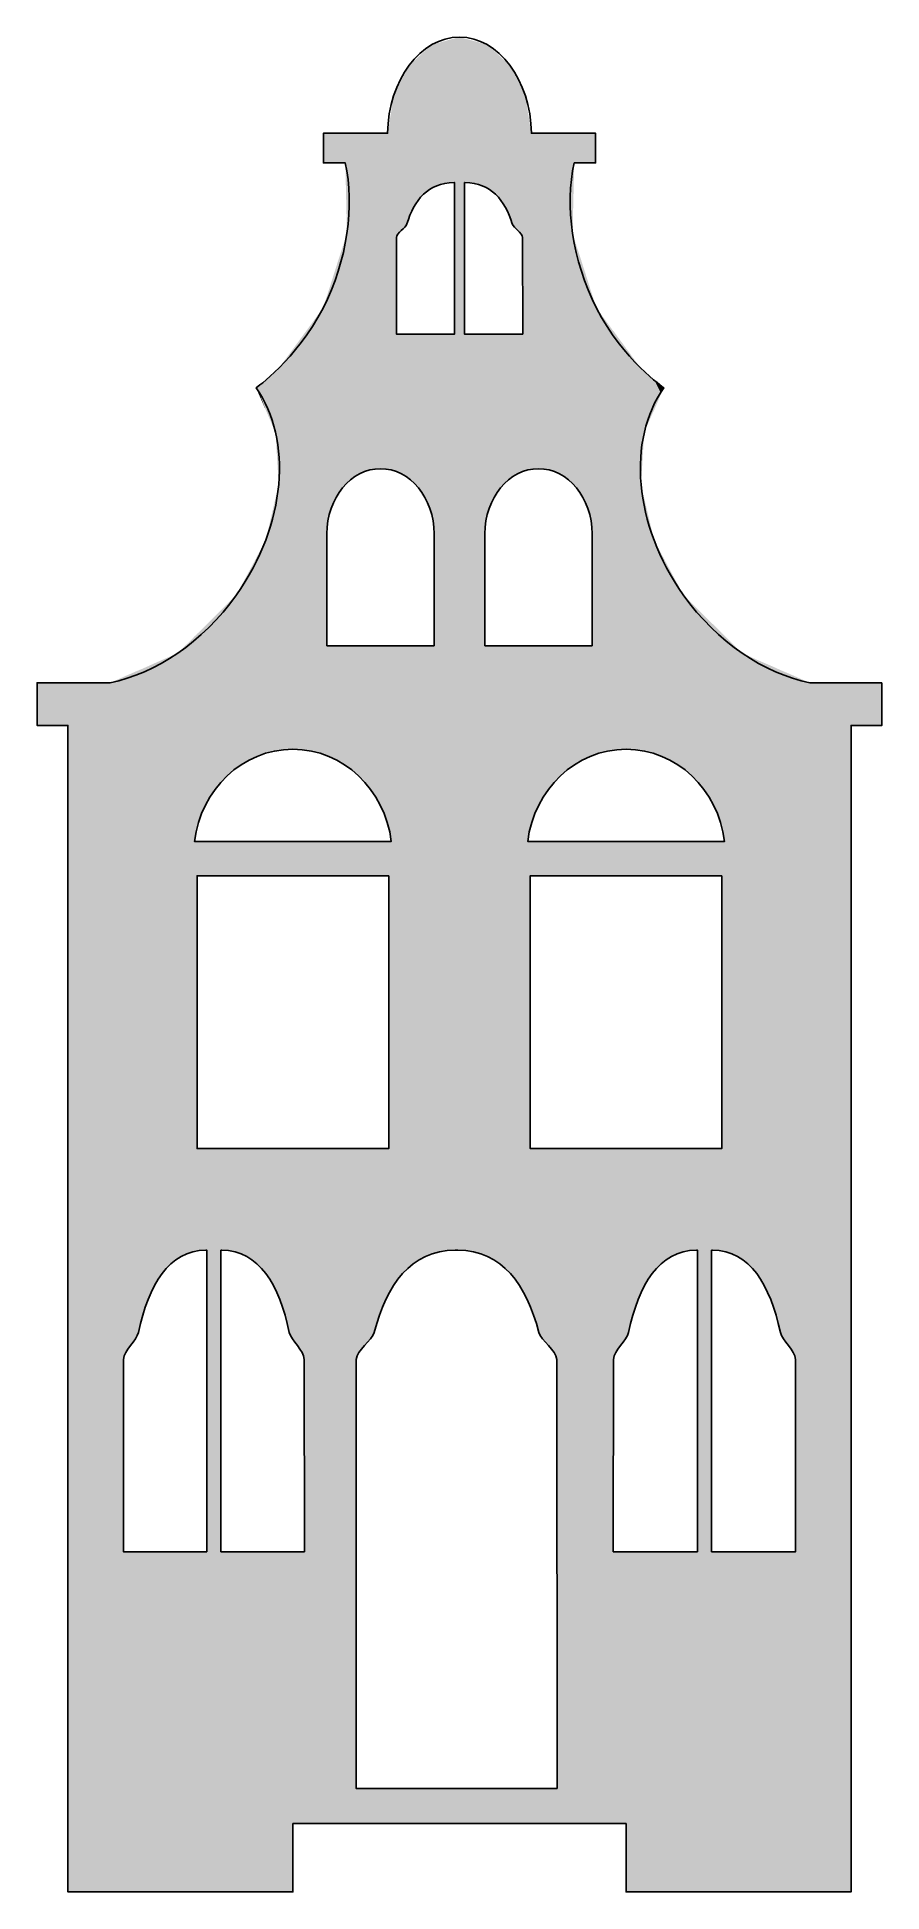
# Model space of a CAD drawing. Extents: x 0 to 46, y 0 to 102.
import ezdxf

# ---------------------------------------------------------------- set-up
doc = ezdxf.new("R2010")
doc.units = 0
doc.layers.add('LAYER_1', color=7, linetype='CONTINUOUS')

# ---------------------------------------------------------------- blocks, each defined once
blk = doc.blocks.new('*U1')
at = {"layer": 'LAYER_1', "color": 252}
for points in [[(23.16, 35.14), (23.06, 101.57), (23.16, 101.6)], [(23.16, 35.14), (23.16, 101.6), (23.43, 35.12)], [(21.18, 92.99), (20.91, 100.52), (21.18, 100.77)], [(21.27, 93.06), (21.18, 100.77), (21.27, 100.85)], [(21.29, 93.08), (21.27, 100.85), (21.29, 100.87)], [(21.51, 93.26), (21.29, 100.87), (21.51, 101.07)], [(21.54, 93.27), (21.51, 101.07), (21.54, 101.09)], [(21.64, 93.32), (21.54, 101.09), (21.64, 101.19)], [(21.71, 93.36), (21.64, 101.19), (21.71, 101.21)], [(21.77, 93.39), (21.71, 101.21), (21.77, 101.22)], [(21.9, 93.46), (21.77, 101.22), (21.9, 101.26)], [(22.06, 93.51), (21.9, 101.26), (22.06, 101.3)], [(22.35, 93.59), (22.06, 101.3), (22.35, 101.38)], [(22.86, 93.63), (22.35, 101.38), (22.86, 101.52)], [(22.89, 93.63), (22.86, 101.52), (22.89, 101.53)], [(22.86, 93.63), (22.86, 101.52), (22.89, 93.63)], [(22.93, 35.15), (22.89, 101.53), (22.93, 101.54)], [(23, 35.15), (22.93, 101.54), (23, 101.56)], [(22.93, 35.15), (22.93, 101.54), (23, 35.15)], [(23.06, 35.15), (23, 101.56), (23.06, 101.57)], [(23.06, 35.15), (23.06, 101.57), (23.16, 35.14)], [(23.46, 93.63), (23.46, 101.52), (23.93, 93.59)], [(23.93, 93.59), (23.93, 101.39), (23.97, 93.59)], [(23.97, 93.59), (23.97, 101.38), (24.42, 93.46)], [(24.42, 93.46), (24.42, 101.26), (24.55, 93.39)], [(24.55, 93.39), (24.55, 101.22), (24.61, 93.36)], [(24.61, 93.36), (24.61, 101.21), (24.68, 93.32)], [(24.68, 93.32), (24.68, 101.19), (24.7, 93.31)], [(24.7, 93.31), (24.7, 101.17), (24.78, 93.27)], [(24.78, 93.27), (24.78, 101.09), (24.81, 93.26)], [(24.81, 93.26), (24.81, 101.07), (25.05, 93.06)], [(25.05, 93.06), (25.05, 100.85), (25.14, 92.99)], [(25.14, 92.99), (25.14, 100.77), (25.37, 92.73)], [(20.16, 91.19), (20.04, 99.35), (20.16, 99.58)], [(20.28, 91.37), (20.16, 99.58), (20.28, 99.82)], [(20.4, 91.72), (20.28, 99.82), (20.4, 100.06)], [(20.44, 91.84), (20.4, 100.06), (20.44, 100.1)], [(20.47, 91.91), (20.44, 100.1), (20.47, 100.13)], [(20.62, 92.23), (20.47, 100.13), (20.62, 100.26)], [(20.64, 92.27), (20.62, 100.26), (20.64, 100.28)], [(20.89, 92.66), (20.64, 100.28), (20.89, 100.5)], [(20.91, 92.68), (20.89, 100.5), (20.91, 100.52)], [(25.37, 92.73), (25.37, 100.56), (25.41, 92.68)], [(25.41, 92.68), (25.41, 100.52), (25.43, 92.66)], [(25.43, 92.66), (25.43, 100.5), (25.68, 92.27)], [(25.68, 92.27), (25.68, 100.28), (25.85, 91.91)], [(25.85, 91.91), (25.85, 100.13), (25.88, 91.84)], [(25.88, 91.84), (25.88, 100.1), (25.92, 91.72)], [(25.92, 91.72), (25.92, 100.06), (25.95, 91.63)], [(25.95, 91.63), (25.95, 100), (26.05, 91.37)], [(26.05, 91.37), (26.05, 99.82), (26.16, 91.19)], [(26.16, 91.19), (26.16, 99.58), (26.35, 91.01)], [(19.7, 77.78), (19.55, 98.39), (19.7, 98.67)], [(19.79, 90.81), (19.7, 98.69), (19.79, 98.85)], [(19.7, 90.62), (19.7, 98.67), (19.7, 98.69)], [(19.97, 91), (19.79, 98.85), (19.97, 99.21)], [(20.04, 91.07), (19.97, 99.22), (20.04, 99.35)], [(19.97, 91.01), (19.97, 99.21), (19.97, 99.22)], [(26.35, 91.01), (26.35, 99.22), (26.35, 91)], [(26.35, 91), (26.35, 99.21), (26.45, 90.9)], [(26.45, 90.9), (26.45, 99.01), (26.53, 90.81)], [(26.53, 90.81), (26.53, 98.85), (26.62, 90.62)], [(26.62, 90.62), (26.62, 98.69), (26.63, 85.33)], [(19.42, 77.89), (19.33, 97.01), (19.42, 97.56)], [(19.54, 77.84), (19.42, 97.57), (19.54, 98.32)], [(19.42, 77.89), (19.42, 97.56), (19.42, 97.57)], [(19.42, 77.89), (19.42, 97.57), (19.54, 77.84)], [(19.42, 77.89), (19.42, 97.56), (19.42, 77.89)], [(19.55, 77.84), (19.54, 98.32), (19.55, 98.39)], [(19.54, 77.84), (19.54, 98.32), (19.55, 77.84)], [(19.55, 77.84), (19.55, 98.39), (19.7, 77.78)], [(19.28, 77.9), (19.22, 96.33), (19.28, 96.66)], [(19.33, 77.9), (19.28, 96.66), (19.33, 97.01)], [(19.28, 77.9), (19.28, 96.66), (19.33, 77.9)], [(19.33, 77.9), (19.33, 97.01), (19.42, 77.89)], [(16.9, 94.71), (16.9, 96.33), (16.99, 90.84)], [(18.83, 77.96), (18.83, 96.33), (19.03, 77.93)], [(19.03, 77.93), (19.03, 96.33), (19.12, 77.92)], [(19.12, 77.92), (19.12, 96.33), (19.2, 77.91)], [(19.2, 77.91), (19.2, 96.33), (19.22, 77.91)], [(19.22, 77.91), (19.22, 96.33), (19.28, 77.9)], [(27.49, 77.96), (27.49, 96.33), (27.5, 77.96)], [(27.5, 77.96), (27.5, 96.33), (27.51, 77.96)], [(27.51, 77.96), (27.51, 96.33), (27.75, 77.93)], [(27.75, 77.93), (27.75, 96.33), (28.03, 77.89)], [(28.03, 77.89), (28.03, 96.33), (28.04, 77.89)], [(28.04, 77.89), (28.04, 96.33), (28.08, 77.89)], [(28.08, 77.89), (28.08, 96.33), (28.35, 77.79)], [(28.35, 77.79), (28.35, 96.33), (28.35, 77.79)], [(28.35, 77.79), (28.35, 96.33), (28.49, 77.73)], [(28.49, 77.73), (28.49, 96.33), (28.51, 77.73)], [(28.51, 77.73), (28.51, 96.33), (28.64, 77.68)], [(28.64, 77.68), (28.64, 96.33), (28.69, 77.64)], [(28.69, 77.64), (28.69, 96.33), (29.06, 77.4)], [(29.06, 77.4), (29.06, 96.33), (29.14, 77.35)], [(29.14, 77.35), (29.14, 96.33), (29.36, 77.12)], [(16.86, 77.02), (16.75, 90.1), (16.86, 90.43)], [(16.9, 77.07), (16.86, 90.43), (16.9, 90.57)], [(16.99, 77.15), (16.9, 90.57), (16.99, 90.84)], [(29.36, 77.12), (29.36, 90.84), (29.45, 77.04)], [(29.45, 77.04), (29.45, 90.57), (29.46, 77.02)], [(29.46, 77.02), (29.46, 90.52), (29.57, 76.91)], [(16.75, 76.91), (16.43, 89.11), (16.75, 90.1)], [(29.57, 76.91), (29.57, 90.18), (29.89, 76.45)], [(16.34, 76.27), (16.12, 88.13), (16.34, 88.82)], [(16.39, 76.39), (16.34, 88.82), (16.39, 88.98)], [(16.43, 76.45), (16.39, 88.98), (16.43, 89.11)], [(29.89, 76.45), (29.89, 89.2), (29.93, 76.39)], [(29.93, 76.39), (29.93, 89.06), (30.01, 76.21)], [(30.01, 76.21), (30.01, 88.82), (30.2, 75.78)], [(15.89, 62.23), (15.7, 86.83), (15.89, 87.41)], [(15.95, 75.11), (15.89, 87.41), (15.95, 87.6)], [(15.99, 75.27), (15.95, 87.6), (15.99, 87.72)], [(16.12, 75.78), (15.99, 87.72), (16.12, 88.13)], [(30.2, 75.78), (30.2, 88.22), (30.33, 75.27)], [(30.33, 75.27), (30.33, 87.81), (30.37, 75.11)], [(30.37, 75.11), (30.37, 87.68), (30.43, 74.39)], [(15.52, 62.37), (15.04, 85.89), (15.52, 86.55)], [(15.68, 62.31), (15.52, 86.55), (15.68, 86.76)], [(15.52, 62.37), (15.52, 86.55), (15.68, 62.31)], [(15.7, 62.3), (15.68, 86.76), (15.7, 86.83)], [(15.68, 62.31), (15.68, 86.76), (15.7, 62.3)], [(15.7, 62.3), (15.7, 86.83), (15.89, 62.23)], [(14.65, 62.54), (14.54, 85.21), (14.65, 85.36)], [(14.66, 62.54), (14.65, 85.36), (14.66, 85.37)], [(14.65, 62.54), (14.65, 85.36), (14.66, 62.54)], [(15.04, 62.49), (14.66, 85.37), (15.04, 85.89)], [(14.66, 62.54), (14.66, 85.37), (15.04, 62.49)], [(15.04, 62.49), (15.04, 85.89), (15.52, 62.37)], [(14, 62.59), (13.83, 84.24), (14, 84.47)], [(14.03, 62.59), (14, 84.47), (14.03, 84.51)], [(14.27, 62.57), (14.03, 84.51), (14.27, 84.84)], [(14.03, 62.59), (14.03, 84.51), (14.27, 62.57)], [(14.53, 62.56), (14.27, 84.84), (14.53, 85.19)], [(14.27, 62.57), (14.27, 84.84), (14.53, 62.56)], [(14.54, 62.56), (14.53, 85.19), (14.54, 85.21)], [(14.53, 62.56), (14.53, 85.19), (14.54, 62.56)], [(14.54, 62.56), (14.54, 85.21), (14.65, 62.54)], [(19.7, 77.78), (19.7, 85.33), (19.7, 77.78)], [(19.7, 77.78), (19.7, 85.33), (19.79, 77.75)], [(19.79, 77.75), (19.79, 85.33), (19.97, 77.68)], [(19.97, 77.68), (19.97, 85.33), (19.97, 77.68)], [(19.97, 77.68), (19.97, 85.33), (20.04, 77.64)], [(20.04, 77.64), (20.04, 85.33), (20.16, 77.56)], [(20.16, 77.56), (20.16, 85.33), (20.28, 77.48)], [(20.28, 77.48), (20.28, 85.33), (20.4, 77.4)], [(20.4, 77.4), (20.4, 85.33), (20.44, 77.37)], [(20.44, 77.37), (20.44, 85.33), (20.47, 77.35)], [(20.47, 77.35), (20.47, 85.33), (20.62, 77.2)], [(20.62, 77.2), (20.62, 85.33), (20.64, 77.18)], [(20.64, 77.18), (20.64, 85.33), (20.89, 76.94)], [(20.89, 76.94), (20.89, 85.33), (20.91, 76.91)], [(20.91, 76.91), (20.91, 85.33), (21.18, 76.52)], [(21.18, 76.52), (21.18, 85.33), (21.27, 76.39)], [(21.27, 76.39), (21.27, 85.33), (21.29, 76.32)], [(21.29, 76.32), (21.29, 85.33), (21.51, 75.83)], [(21.51, 75.83), (21.51, 85.33), (21.54, 75.78)], [(21.54, 75.78), (21.54, 85.33), (21.64, 75.38)], [(21.64, 75.38), (21.64, 85.33), (21.71, 75.11)], [(21.71, 75.11), (21.71, 85.33), (21.77, 74.39)], [(23.43, 35.12), (23.43, 85.33), (23.46, 35.11)], [(23.46, 35.11), (23.46, 85.33), (23.93, 35.07)], [(23.93, 35.07), (23.93, 85.33), (23.97, 35.05)], [(23.97, 35.05), (23.97, 85.33), (24.42, 34.91)], [(24.42, 34.91), (24.42, 85.33), (24.55, 34.86)], [(32.29, 62.59), (32.29, 84.55), (32.43, 62.58)], [(32.43, 62.58), (32.43, 84.37), (32.67, 62.57)], [(13.25, 77.1), (13.07, 83.31), (13.25, 83.47)], [(13.29, 62.53), (13.25, 83.47), (13.29, 83.5)], [(13.3, 62.53), (13.29, 83.5), (13.3, 83.52)], [(13.51, 62.56), (13.3, 83.52), (13.51, 83.81)], [(13.59, 62.57), (13.51, 83.81), (13.59, 83.92)], [(13.83, 62.58), (13.59, 83.92), (13.83, 84.24)], [(32.67, 62.57), (32.67, 84.04), (32.81, 62.56)], [(32.81, 62.56), (32.81, 83.86), (32.96, 62.54)], [(32.96, 62.54), (32.96, 83.65), (33.07, 62.52)], [(33.07, 62.52), (33.07, 83.5), (33.11, 62.52)], [(12.05, 82.28), (12.01, 82.39), (12.05, 82.43)], [(12.05, 82.28), (12.05, 82.43), (12.06, 82.26)], [(12.06, 82.26), (12.05, 82.43), (12.06, 82.43)], [(12.53, 81.19), (12.06, 82.43), (12.53, 82.84)], [(12.06, 82.26), (12.06, 82.43), (12.53, 81.19)], [(12.54, 81.17), (12.53, 82.84), (12.54, 82.85)], [(12.53, 81.19), (12.53, 82.84), (12.54, 81.17)], [(12.95, 80.23), (12.54, 82.85), (12.95, 83.21)], [(12.54, 81.17), (12.54, 82.85), (12.54, 81.17)], [(12.54, 81.17), (12.54, 82.85), (12.54, 82.85)], [(12.54, 81.17), (12.54, 82.85), (12.95, 80.23)], [(13.01, 80.09), (12.95, 83.21), (13.01, 83.26)], [(12.95, 80.23), (12.95, 83.21), (13.01, 80.09)], [(13.07, 79.96), (13.01, 83.26), (13.07, 83.31)], [(13.01, 80.09), (13.01, 83.26), (13.07, 79.96)], [(13.07, 79.96), (13.07, 83.31), (13.25, 77.1)], [(13.07, 62.5), (13.01, 76.08), (13.07, 76.33)], [(13.25, 62.52), (13.07, 76.33), (13.25, 77.1)], [(33.11, 62.52), (33.11, 77.1), (33.29, 62.49)], [(33.29, 62.49), (33.29, 76.33), (33.31, 62.49)], [(33.31, 62.49), (33.31, 76.28), (33.31, 62.49)], [(33.31, 62.49), (33.31, 76.25), (33.73, 62.38)], [(12.95, 62.47), (12.54, 74.04), (12.95, 75.82)], [(13.01, 62.49), (12.95, 75.82), (13.01, 76.08)], [(33.73, 62.38), (33.73, 74.46), (33.79, 62.37)], [(33.79, 62.37), (33.79, 74.2), (33.83, 62.35)], [(12.06, 62.2), (12.05, 73.14), (12.06, 73.16)], [(12.53, 62.37), (12.06, 73.16), (12.53, 74.03)], [(12.54, 62.37), (12.53, 74.03), (12.54, 74.04)], [(12.54, 62.37), (12.54, 74.04), (12.54, 74.04)], [(33.83, 62.35), (33.83, 74.04), (34.22, 62.21)], [(34.22, 62.21), (34.22, 73.31), (34.26, 62.2)], [(34.26, 62.2), (34.26, 73.24), (34.36, 62.15)], [(11.62, 61.99), (11.49, 72.09), (11.62, 72.33)], [(12.01, 62.17), (11.62, 72.33), (12.01, 73.05)], [(12.05, 62.19), (12.01, 73.05), (12.05, 73.14)], [(34.36, 62.15), (34.36, 73.05), (34.7, 61.99)], [(34.7, 61.99), (34.7, 72.41), (34.78, 61.94)], [(34.78, 61.94), (34.78, 72.26), (35.13, 61.74)], [(11.19, 61.74), (10.93, 71.04), (11.19, 71.54)], [(11.49, 61.92), (11.19, 71.54), (11.49, 72.09)], [(35.13, 61.74), (35.13, 71.62), (35.42, 61.53)], [(10.08, 60.78), (9.76, 69.89), (10.08, 70.2)], [(10.13, 60.83), (10.08, 70.2), (10.13, 70.25)], [(10.08, 60.78), (10.08, 70.2), (10.08, 70.2)], [(10.42, 61.13), (10.13, 70.25), (10.42, 70.54)], [(10.79, 61.45), (10.42, 70.54), (10.79, 70.91)], [(10.85, 61.5), (10.79, 70.91), (10.85, 70.97)], [(10.93, 61.55), (10.85, 70.97), (10.93, 71.04)], [(35.42, 61.53), (35.42, 71.06), (35.43, 61.52)], [(35.43, 61.52), (35.43, 71.04), (35.52, 61.45)], [(35.52, 61.45), (35.52, 70.95), (35.9, 61.13)], [(35.9, 61.13), (35.9, 70.58), (36.15, 60.87)], [(36.15, 60.87), (36.15, 70.33), (36.21, 60.82)], [(36.21, 60.82), (36.21, 70.28), (36.24, 60.78)], [(36.24, 60.78), (36.24, 70.24), (36.56, 60.39)], [(9.02, 59.07), (8.85, 68.98), (9.02, 69.15)], [(9.23, 59.53), (9.02, 69.15), (9.23, 69.36)], [(9.26, 59.58), (9.23, 69.36), (9.26, 69.39)], [(9.31, 59.67), (9.26, 69.39), (9.31, 69.44)], [(9.48, 59.97), (9.31, 69.44), (9.48, 69.61)], [(9.76, 60.39), (9.48, 69.61), (9.76, 69.89)], [(36.56, 60.39), (36.56, 69.93), (36.84, 59.97)], [(36.84, 59.97), (36.84, 69.65), (36.98, 59.73)], [(36.98, 59.73), (36.98, 69.51), (37.03, 59.63)], [(37.03, 59.63), (37.03, 69.46), (37.09, 59.53)], [(37.09, 59.53), (37.09, 69.41), (37.3, 59.07)], [(37.3, 59.07), (37.3, 69.2), (37.47, 58.58)], [(8.54, 35.07), (7.9, 68.04), (8.54, 68.67)], [(8.63, 35.08), (8.54, 68.67), (8.63, 68.77)], [(8.72, 58.07), (8.63, 68.77), (8.72, 68.85)], [(8.77, 58.28), (8.72, 68.85), (8.77, 68.91)], [(8.85, 58.58), (8.77, 68.91), (8.85, 68.98)], [(15.89, 62.23), (15.89, 68.26), (15.95, 62.21)], [(15.95, 62.21), (15.95, 68.26), (15.99, 62.2)], [(15.99, 62.2), (15.99, 68.26), (16.12, 62.14)], [(16.12, 62.14), (16.12, 68.26), (16.34, 62.03)], [(16.34, 62.03), (16.34, 68.26), (16.39, 62.01)], [(16.39, 62.01), (16.39, 68.26), (16.43, 61.99)], [(16.43, 61.99), (16.43, 68.26), (16.75, 61.8)], [(16.75, 61.8), (16.75, 68.26), (16.86, 61.74)], [(16.86, 61.74), (16.86, 68.26), (16.9, 61.71)], [(16.9, 61.71), (16.9, 68.26), (16.99, 61.65)], [(16.99, 61.65), (16.99, 68.26), (17.18, 61.51)], [(17.18, 61.51), (17.18, 68.26), (17.26, 61.45)], [(17.26, 61.45), (17.26, 68.26), (17.49, 61.26)], [(17.49, 61.26), (17.49, 68.26), (17.5, 61.24)], [(17.5, 61.24), (17.5, 68.26), (17.63, 61.13)], [(17.63, 61.13), (17.63, 68.26), (17.65, 61.12)], [(17.65, 61.12), (17.65, 68.26), (17.68, 61.08)], [(17.68, 61.08), (17.68, 68.26), (17.95, 60.8)], [(17.95, 60.8), (17.95, 68.26), (17.97, 60.78)], [(17.97, 60.78), (17.97, 68.26), (18.23, 60.46)], [(18.23, 60.46), (18.23, 68.26), (18.29, 60.39)], [(18.29, 60.39), (18.29, 68.26), (18.49, 60.1)], [(18.49, 60.1), (18.49, 68.26), (18.57, 59.97)], [(18.57, 59.97), (18.57, 68.26), (18.82, 59.53)], [(18.82, 59.53), (18.82, 68.26), (18.83, 59.51)], [(18.83, 59.51), (18.83, 68.26), (19.03, 59.07)], [(19.03, 59.07), (19.03, 68.26), (19.12, 58.81)], [(19.12, 58.81), (19.12, 68.26), (19.2, 58.58)], [(19.2, 58.58), (19.2, 68.26), (19.22, 58.49)], [(19.22, 58.49), (19.22, 68.26), (19.28, 58.28)], [(19.28, 58.28), (19.28, 68.26), (19.33, 58.07)], [(19.33, 58.07), (19.33, 68.26), (19.42, 57.54)], [(24.55, 34.86), (24.55, 68.26), (24.61, 34.84)], [(24.61, 34.84), (24.61, 68.26), (24.68, 34.82)], [(24.68, 34.82), (24.68, 68.26), (24.7, 34.81)], [(24.7, 34.81), (24.7, 68.26), (24.78, 34.76)], [(24.78, 34.76), (24.78, 68.26), (24.81, 34.75)], [(24.81, 34.75), (24.81, 68.26), (25.05, 34.6)], [(25.05, 34.6), (25.05, 68.26), (25.14, 34.55)], [(25.14, 34.55), (25.14, 68.26), (25.37, 34.41)], [(25.37, 34.41), (25.37, 68.26), (25.41, 34.37)], [(25.41, 34.37), (25.41, 68.26), (25.43, 34.35)], [(25.43, 34.35), (25.43, 68.26), (25.68, 34.13)], [(25.68, 34.13), (25.68, 68.26), (25.85, 33.97)], [(25.85, 33.97), (25.85, 68.26), (25.88, 33.94)], [(25.88, 33.94), (25.88, 68.26), (25.92, 33.9)], [(25.92, 33.9), (25.92, 68.26), (25.95, 33.87)], [(25.95, 33.87), (25.95, 68.26), (26.05, 33.75)], [(26.05, 33.75), (26.05, 68.26), (26.16, 33.6)], [(26.16, 33.6), (26.16, 68.26), (26.35, 33.35)], [(26.35, 33.35), (26.35, 68.26), (26.35, 33.35)], [(26.35, 33.35), (26.35, 68.26), (26.45, 33.21)], [(26.45, 33.21), (26.45, 68.26), (26.53, 33.07)], [(26.53, 33.07), (26.53, 68.26), (26.62, 32.92)], [(26.62, 32.92), (26.62, 68.26), (26.63, 32.9)], [(26.63, 32.9), (26.63, 68.26), (26.77, 32.64)], [(26.77, 32.64), (26.77, 68.26), (26.87, 32.45)], [(26.87, 32.45), (26.87, 68.26), (26.9, 32.38)], [(26.9, 32.38), (26.9, 68.26), (26.9, 32.37)], [(37.47, 58.58), (37.47, 69.03), (37.54, 58.29)], [(37.54, 58.29), (37.54, 68.95), (37.6, 58.07)], [(37.6, 58.07), (37.6, 68.9), (37.69, 57.54)], [(37.69, 35.07), (37.69, 68.81), (37.76, 35.07)], [(37.76, 35.07), (37.76, 68.74), (38.4, 34.81)], [(38.4, 34.81), (38.4, 68.1), (38.66, 34.63)], [(6.09, 32.45), (5.8, 67.01), (6.09, 67.14)], [(6.44, 33.21), (6.09, 67.14), (6.44, 67.3)], [(6.85, 33.87), (6.44, 67.3), (6.85, 67.48)], [(7.34, 34.41), (6.85, 67.48), (7.34, 67.69)], [(7.71, 34.68), (7.34, 67.69), (7.71, 67.85)], [(7.9, 34.81), (7.71, 67.85), (7.9, 68.04)], [(38.66, 34.63), (38.66, 67.85), (38.97, 34.41)], [(38.97, 34.41), (38.97, 67.72), (39.45, 33.87)], [(39.45, 33.87), (39.45, 67.5), (39.87, 33.21)], [(39.87, 33.21), (39.87, 67.32), (40.22, 32.45)], [(40.22, 32.45), (40.22, 67.17), (40.52, 31.59)], [(4.73, 0), (4.01, 66.23), (4.73, 66.55)], [(4.74, 29.16), (4.73, 66.55), (4.74, 66.55)], [(4.86, 29.55), (4.74, 66.55), (4.86, 66.61)], [(5.12, 29.92), (4.86, 66.61), (5.12, 66.72)], [(5.39, 30.29), (5.12, 66.72), (5.39, 66.84)], [(5.56, 30.65), (5.39, 66.84), (5.56, 66.91)], [(5.8, 31.59), (5.56, 66.91), (5.8, 67.01)], [(40.52, 31.59), (40.52, 67.04), (40.75, 30.65)], [(40.75, 30.65), (40.75, 66.93), (40.92, 30.29)], [(40.92, 30.29), (40.92, 66.86), (41.2, 29.92)], [(41.2, 29.92), (41.2, 66.74), (41.46, 29.55)], [(41.46, 29.55), (41.46, 66.63), (41.58, 29.16)], [(41.58, 29.16), (41.58, 66.57), (41.59, 18.63)], [(26.9, 32.37), (26.9, 57.54), (26.99, 32.12)], [(26.99, 32.12), (26.99, 57.54), (27.04, 31.97)], [(37.54, 35.09), (37.54, 57.54), (37.6, 35.09)], [(37.6, 35.09), (37.6, 57.54), (37.69, 35.07)], [(9.26, 35.15), (9.26, 40.72), (9.31, 35.15)], [(10.13, 35.15), (10.13, 40.72), (10.42, 35.12)], [(10.42, 35.12), (10.42, 40.72), (10.79, 35.07)], [(10.79, 35.07), (10.79, 40.72), (10.85, 35.07)], [(10.85, 35.07), (10.85, 40.72), (10.93, 35.04)], [(10.93, 35.04), (10.93, 40.72), (11.19, 34.93)], [(11.19, 34.93), (11.19, 40.72), (11.49, 34.81)], [(11.49, 34.81), (11.49, 40.72), (11.62, 34.72)], [(11.62, 34.72), (11.62, 40.72), (12.01, 34.44)], [(12.01, 34.44), (12.01, 40.72), (12.05, 34.41)], [(12.05, 34.41), (12.05, 40.72), (12.06, 34.4)], [(12.06, 34.4), (12.06, 40.72), (12.53, 33.88)], [(12.53, 33.88), (12.53, 40.72), (12.54, 33.87)], [(12.54, 33.87), (12.54, 40.72), (12.54, 33.87)], [(12.54, 33.87), (12.54, 40.72), (12.95, 33.21)], [(12.95, 33.21), (12.95, 40.72), (13.01, 33.08)], [(13.01, 33.08), (13.01, 40.72), (13.07, 32.96)], [(13.07, 32.96), (13.07, 40.72), (13.25, 32.56)], [(13.25, 32.56), (13.25, 40.72), (13.29, 32.48)], [(13.29, 32.48), (13.29, 40.72), (13.3, 32.45)], [(13.3, 32.45), (13.3, 40.72), (13.51, 31.83)], [(13.51, 31.83), (13.51, 40.72), (13.59, 31.59)], [(13.59, 31.59), (13.59, 40.72), (13.83, 30.65)], [(13.83, 30.65), (13.83, 40.72), (14, 30.29)], [(14, 30.29), (14, 40.72), (14.03, 30.25)], [(14.03, 30.25), (14.03, 40.72), (14.27, 29.92)], [(14.27, 29.92), (14.27, 40.72), (14.53, 29.55)], [(14.53, 29.55), (14.53, 40.72), (14.54, 29.52)], [(14.54, 29.52), (14.54, 40.72), (14.65, 29.16)], [(14.65, 29.16), (14.65, 40.72), (14.66, 18.63)], [(27.04, 31.97), (27.04, 40.72), (27.1, 31.82)], [(27.1, 31.82), (27.1, 40.72), (27.12, 31.75)], [(27.12, 31.75), (27.12, 40.72), (27.29, 31.27)], [(27.29, 31.27), (27.29, 40.72), (27.49, 30.69)], [(27.49, 30.69), (27.49, 40.72), (27.5, 30.67)], [(27.5, 30.67), (27.5, 40.72), (27.51, 30.65)], [(27.51, 30.65), (27.51, 40.72), (27.75, 30.32)], [(27.75, 30.32), (27.75, 40.72), (28.03, 29.93)], [(28.03, 29.93), (28.03, 40.72), (28.04, 29.92)], [(28.04, 29.92), (28.04, 40.72), (28.08, 29.87)], [(28.08, 29.87), (28.08, 40.72), (28.35, 29.55)], [(28.35, 29.55), (28.35, 40.72), (28.35, 29.55)], [(28.35, 29.55), (28.35, 40.72), (28.49, 29.16)], [(28.49, 29.16), (28.49, 40.72), (28.51, 5.67)], [(36.15, 35.15), (36.15, 40.72), (36.21, 35.15)], [(37.03, 35.15), (37.03, 40.72), (37.09, 35.15)], [(37.09, 35.15), (37.09, 40.72), (37.3, 35.12)], [(37.3, 35.12), (37.3, 40.72), (37.47, 35.1)], [(37.47, 35.1), (37.47, 40.72), (37.54, 35.09)]]:
    blk.add_solid(points, dxfattribs=at)
at = {"layer": 'LAYER_1', "color": 252, "extrusion": (0, 0, -1)}
for points in [[(-23.43, 35.12), (-23.16, 101.6), (-23.43, 101.53)], [(-21.18, 92.99), (-21.18, 100.77), (-21.27, 93.06)], [(-21.27, 93.06), (-21.27, 100.85), (-21.29, 93.08)], [(-21.29, 93.08), (-21.29, 100.87), (-21.51, 93.26)], [(-21.51, 93.26), (-21.51, 101.07), (-21.54, 93.27)], [(-21.54, 93.27), (-21.54, 101.09), (-21.64, 93.32)], [(-21.64, 93.32), (-21.64, 101.19), (-21.71, 93.36)], [(-21.71, 93.36), (-21.71, 101.21), (-21.77, 93.39)], [(-21.77, 93.39), (-21.77, 101.22), (-21.9, 93.46)], [(-21.9, 93.46), (-21.9, 101.26), (-22.06, 93.51)], [(-22.06, 93.51), (-22.06, 101.3), (-22.35, 93.59)], [(-22.35, 93.59), (-22.35, 101.38), (-22.86, 93.63)], [(-22.89, 35.15), (-22.89, 101.53), (-22.93, 35.15)], [(-23, 35.15), (-23, 101.56), (-23.06, 35.15)], [(-23.43, 93.63), (-23.43, 101.53), (-23.46, 93.63)], [(-23.46, 93.63), (-23.43, 101.53), (-23.46, 101.52)], [(-23.93, 93.59), (-23.46, 101.52), (-23.93, 101.39)], [(-23.97, 93.59), (-23.93, 101.39), (-23.97, 101.38)], [(-24.42, 93.46), (-23.97, 101.38), (-24.42, 101.26)], [(-24.55, 93.39), (-24.42, 101.26), (-24.55, 101.22)], [(-24.61, 93.36), (-24.55, 101.22), (-24.61, 101.21)], [(-24.68, 93.32), (-24.61, 101.21), (-24.68, 101.19)], [(-24.7, 93.31), (-24.68, 101.19), (-24.7, 101.17)], [(-24.78, 93.27), (-24.7, 101.17), (-24.78, 101.09)], [(-24.81, 93.26), (-24.78, 101.09), (-24.81, 101.07)], [(-25.05, 93.06), (-24.81, 101.07), (-25.05, 100.85)], [(-25.14, 92.99), (-25.05, 100.85), (-25.14, 100.77)], [(-25.37, 92.73), (-25.14, 100.77), (-25.37, 100.56)], [(-20.16, 91.19), (-20.16, 99.58), (-20.28, 91.37)], [(-20.28, 91.37), (-20.28, 99.82), (-20.4, 91.72)], [(-20.4, 91.72), (-20.4, 100.06), (-20.44, 91.84)], [(-20.44, 91.84), (-20.44, 100.1), (-20.47, 91.91)], [(-20.47, 91.91), (-20.47, 100.13), (-20.62, 92.23)], [(-20.62, 92.23), (-20.62, 100.26), (-20.64, 92.27)], [(-20.64, 92.27), (-20.64, 100.28), (-20.89, 92.66)], [(-20.89, 92.66), (-20.89, 100.5), (-20.91, 92.68)], [(-20.91, 92.68), (-20.91, 100.52), (-21.18, 92.99)], [(-25.41, 92.68), (-25.37, 100.56), (-25.41, 100.52)], [(-25.43, 92.66), (-25.41, 100.52), (-25.43, 100.5)], [(-25.68, 92.27), (-25.43, 100.5), (-25.68, 100.28)], [(-25.85, 91.91), (-25.68, 100.28), (-25.85, 100.13)], [(-25.88, 91.84), (-25.85, 100.13), (-25.88, 100.1)], [(-25.92, 91.72), (-25.88, 100.1), (-25.92, 100.06)], [(-25.95, 91.63), (-25.92, 100.06), (-25.95, 100)], [(-26.05, 91.37), (-25.95, 100), (-26.05, 99.82)], [(-26.16, 91.19), (-26.05, 99.82), (-26.16, 99.58)], [(-26.35, 91.01), (-26.16, 99.58), (-26.35, 99.22)], [(-19.7, 90.62), (-19.7, 98.69), (-19.79, 90.81)], [(-19.7, 85.33), (-19.7, 98.67), (-19.7, 90.62)], [(-19.79, 90.81), (-19.79, 98.85), (-19.97, 91)], [(-19.97, 91.01), (-19.97, 99.22), (-20.04, 91.07)], [(-19.97, 91), (-19.97, 99.21), (-19.97, 91.01)], [(-20.04, 91.07), (-20.04, 99.35), (-20.16, 91.19)], [(-26.35, 91), (-26.35, 99.22), (-26.35, 99.21)], [(-26.45, 90.9), (-26.35, 99.21), (-26.45, 99.01)], [(-26.53, 90.81), (-26.45, 99.01), (-26.53, 98.85)], [(-26.62, 90.62), (-26.53, 98.85), (-26.62, 98.69)], [(-26.63, 85.33), (-26.62, 98.69), (-26.63, 98.67)], [(-26.63, 77.78), (-26.63, 98.67), (-26.77, 77.84)], [(-26.77, 77.84), (-26.63, 98.67), (-26.77, 98.39)], [(-26.77, 77.84), (-26.77, 98.39), (-26.87, 77.88)], [(-26.87, 77.88), (-26.77, 98.39), (-26.87, 97.72)], [(-26.87, 77.88), (-26.87, 97.72), (-26.9, 77.89)], [(-26.9, 77.89), (-26.87, 97.72), (-26.9, 97.57)], [(-26.9, 77.89), (-26.9, 97.57), (-26.9, 77.89)], [(-26.9, 77.89), (-26.9, 97.57), (-26.9, 97.56)], [(-26.9, 77.89), (-26.9, 97.56), (-26.99, 77.9)], [(-26.99, 77.9), (-26.9, 97.56), (-26.99, 97.01)], [(-26.99, 77.9), (-26.99, 97.01), (-27.04, 77.9)], [(-27.04, 77.9), (-26.99, 97.01), (-27.04, 96.66)], [(-27.04, 77.9), (-27.04, 96.66), (-27.1, 77.91)], [(-27.1, 77.91), (-27.04, 96.66), (-27.1, 96.33)], [(-15.7, 94.71), (-15.7, 96.33), (-15.89, 94.71)], [(-15.89, 94.71), (-15.7, 96.33), (-15.89, 96.33)], [(-15.89, 94.71), (-15.89, 96.33), (-15.95, 94.71)], [(-15.95, 94.71), (-15.89, 96.33), (-15.95, 96.33)], [(-15.95, 94.71), (-15.95, 96.33), (-15.99, 94.71)], [(-15.99, 94.71), (-15.95, 96.33), (-15.99, 96.33)], [(-15.99, 94.71), (-15.99, 96.33), (-16.12, 94.71)], [(-16.12, 94.71), (-15.99, 96.33), (-16.12, 96.33)], [(-16.12, 94.71), (-16.12, 96.33), (-16.34, 94.71)], [(-16.34, 94.71), (-16.12, 96.33), (-16.34, 96.33)], [(-16.34, 94.71), (-16.34, 96.33), (-16.39, 94.71)], [(-16.39, 94.71), (-16.34, 96.33), (-16.39, 96.33)], [(-16.39, 94.71), (-16.39, 96.33), (-16.43, 94.71)], [(-16.43, 94.71), (-16.39, 96.33), (-16.43, 96.33)], [(-16.43, 94.71), (-16.43, 96.33), (-16.75, 94.71)], [(-16.75, 94.71), (-16.43, 96.33), (-16.75, 96.33)], [(-16.75, 94.71), (-16.75, 96.33), (-16.86, 94.71)], [(-16.86, 94.71), (-16.75, 96.33), (-16.86, 96.33)], [(-16.86, 94.71), (-16.86, 96.33), (-16.9, 94.71)], [(-16.9, 94.71), (-16.86, 96.33), (-16.9, 96.33)], [(-16.99, 90.84), (-16.9, 96.33), (-16.99, 96.33)], [(-16.99, 77.15), (-16.99, 96.33), (-17.18, 77.35)], [(-17.18, 77.35), (-16.99, 96.33), (-17.18, 96.33)], [(-17.18, 77.35), (-17.18, 96.33), (-17.26, 77.4)], [(-17.26, 77.4), (-17.18, 96.33), (-17.26, 96.33)], [(-17.26, 77.4), (-17.26, 96.33), (-17.49, 77.55)], [(-17.49, 77.55), (-17.26, 96.33), (-17.49, 96.33)], [(-17.49, 77.55), (-17.49, 96.33), (-17.5, 77.56)], [(-17.5, 77.56), (-17.49, 96.33), (-17.5, 96.33)], [(-17.5, 77.56), (-17.5, 96.33), (-17.63, 77.64)], [(-17.63, 77.64), (-17.5, 96.33), (-17.63, 96.33)], [(-17.63, 77.64), (-17.63, 96.33), (-17.65, 77.65)], [(-17.65, 77.65), (-17.63, 96.33), (-17.65, 96.33)], [(-17.65, 77.65), (-17.65, 96.33), (-17.68, 77.68)], [(-17.68, 77.68), (-17.65, 96.33), (-17.68, 96.33)], [(-17.68, 77.68), (-17.68, 96.33), (-17.95, 77.78)], [(-17.95, 77.78), (-17.68, 96.33), (-17.95, 96.33)], [(-17.95, 77.78), (-17.95, 96.33), (-17.97, 77.79)], [(-17.97, 77.79), (-17.95, 96.33), (-17.97, 96.33)], [(-17.97, 77.79), (-17.97, 96.33), (-18.23, 77.89)], [(-18.23, 77.89), (-17.97, 96.33), (-18.23, 96.33)], [(-18.23, 77.89), (-18.23, 96.33), (-18.29, 77.89)], [(-18.29, 77.89), (-18.23, 96.33), (-18.29, 96.33)], [(-18.29, 77.89), (-18.29, 96.33), (-18.49, 77.92)], [(-18.49, 77.92), (-18.29, 96.33), (-18.49, 96.33)], [(-18.49, 77.92), (-18.49, 96.33), (-18.57, 77.93)], [(-18.57, 77.93), (-18.49, 96.33), (-18.57, 96.33)], [(-18.57, 77.93), (-18.57, 96.33), (-18.82, 77.96)], [(-18.82, 77.96), (-18.57, 96.33), (-18.82, 96.33)], [(-18.82, 77.96), (-18.82, 96.33), (-18.83, 77.96)], [(-18.83, 77.96), (-18.82, 96.33), (-18.83, 96.33)], [(-19.03, 77.93), (-18.83, 96.33), (-19.03, 96.33)], [(-19.12, 77.92), (-19.03, 96.33), (-19.12, 96.33)], [(-19.2, 77.91), (-19.12, 96.33), (-19.2, 96.33)], [(-19.22, 77.91), (-19.2, 96.33), (-19.22, 96.33)], [(-27.1, 77.91), (-27.1, 96.33), (-27.12, 77.91)], [(-27.12, 77.91), (-27.1, 96.33), (-27.12, 96.33)], [(-27.12, 77.91), (-27.12, 96.33), (-27.29, 77.93)], [(-27.29, 77.93), (-27.12, 96.33), (-27.29, 96.33)], [(-27.29, 77.93), (-27.29, 96.33), (-27.49, 77.96)], [(-27.49, 77.96), (-27.29, 96.33), (-27.49, 96.33)], [(-27.5, 77.96), (-27.49, 96.33), (-27.5, 96.33)], [(-27.51, 77.96), (-27.5, 96.33), (-27.51, 96.33)], [(-27.75, 77.93), (-27.51, 96.33), (-27.75, 96.33)], [(-28.03, 77.89), (-27.75, 96.33), (-28.03, 96.33)], [(-28.04, 77.89), (-28.03, 96.33), (-28.04, 96.33)], [(-28.08, 77.89), (-28.04, 96.33), (-28.08, 96.33)], [(-28.35, 77.79), (-28.08, 96.33), (-28.35, 96.33)], [(-28.35, 77.79), (-28.35, 96.33), (-28.35, 96.33)], [(-28.49, 77.73), (-28.35, 96.33), (-28.49, 96.33)], [(-28.51, 77.73), (-28.49, 96.33), (-28.51, 96.33)], [(-28.64, 77.68), (-28.51, 96.33), (-28.64, 96.33)], [(-28.69, 77.64), (-28.64, 96.33), (-28.69, 96.33)], [(-29.06, 77.4), (-28.69, 96.33), (-29.06, 96.33)], [(-29.14, 77.35), (-29.06, 96.33), (-29.14, 96.33)], [(-29.36, 77.12), (-29.14, 96.33), (-29.36, 96.33)], [(-29.36, 90.84), (-29.36, 96.33), (-29.45, 94.71)], [(-29.45, 94.71), (-29.36, 96.33), (-29.45, 96.33)], [(-29.45, 94.71), (-29.45, 96.33), (-29.46, 94.71)], [(-29.46, 94.71), (-29.45, 96.33), (-29.46, 96.33)], [(-29.46, 94.71), (-29.46, 96.33), (-29.57, 94.71)], [(-29.57, 94.71), (-29.46, 96.33), (-29.57, 96.33)], [(-29.57, 94.71), (-29.57, 96.33), (-29.89, 94.71)], [(-29.89, 94.71), (-29.57, 96.33), (-29.89, 96.33)], [(-29.89, 94.71), (-29.89, 96.33), (-29.93, 94.71)], [(-29.93, 94.71), (-29.89, 96.33), (-29.93, 96.33)], [(-29.93, 94.71), (-29.93, 96.33), (-30.01, 94.71)], [(-30.01, 94.71), (-29.93, 96.33), (-30.01, 96.33)], [(-30.01, 94.71), (-30.01, 96.33), (-30.2, 94.71)], [(-30.2, 94.71), (-30.01, 96.33), (-30.2, 96.33)], [(-30.2, 94.71), (-30.2, 96.33), (-30.33, 94.71)], [(-30.33, 94.71), (-30.2, 96.33), (-30.33, 96.33)], [(-30.33, 94.71), (-30.33, 96.33), (-30.37, 94.71)], [(-30.37, 94.71), (-30.33, 96.33), (-30.37, 96.33)], [(-30.37, 94.71), (-30.37, 96.33), (-30.43, 94.71)], [(-30.43, 94.71), (-30.37, 96.33), (-30.43, 96.33)], [(-30.43, 94.71), (-30.43, 96.33), (-30.62, 94.71)], [(-30.62, 94.71), (-30.43, 96.33), (-30.62, 96.33)], [(-16.86, 77.02), (-16.86, 90.43), (-16.9, 77.07)], [(-16.9, 77.07), (-16.9, 90.57), (-16.99, 77.15)], [(-29.45, 77.04), (-29.36, 90.84), (-29.45, 90.57)], [(-29.46, 77.02), (-29.45, 90.57), (-29.46, 90.52)], [(-29.57, 76.91), (-29.46, 90.52), (-29.57, 90.18)], [(-16.75, 76.91), (-16.75, 90.1), (-16.86, 77.02)], [(-29.89, 76.45), (-29.57, 90.18), (-29.89, 89.2)], [(-16.34, 76.27), (-16.34, 88.82), (-16.39, 76.39)], [(-16.39, 76.39), (-16.39, 88.98), (-16.43, 76.45)], [(-16.43, 76.45), (-16.43, 89.11), (-16.75, 76.91)], [(-29.93, 76.39), (-29.89, 89.2), (-29.93, 89.06)], [(-30.01, 76.21), (-29.93, 89.06), (-30.01, 88.82)], [(-30.2, 75.78), (-30.01, 88.82), (-30.2, 88.22)], [(-15.89, 74.39), (-15.89, 87.41), (-15.95, 75.11)], [(-15.95, 75.11), (-15.95, 87.6), (-15.99, 75.27)], [(-15.99, 75.27), (-15.99, 87.72), (-16.12, 75.78)], [(-16.12, 75.78), (-16.12, 88.13), (-16.34, 76.27)], [(-30.33, 75.27), (-30.2, 88.22), (-30.33, 87.81)], [(-30.37, 75.11), (-30.33, 87.81), (-30.37, 87.68)], [(-30.43, 74.39), (-30.37, 87.68), (-30.43, 87.5)], [(-30.43, 62.23), (-30.43, 87.5), (-30.62, 62.3)], [(-30.62, 62.3), (-30.43, 87.5), (-30.62, 86.92)], [(-30.62, 62.3), (-30.62, 86.92), (-30.67, 62.32)], [(-30.67, 62.32), (-30.62, 86.92), (-30.67, 86.76)], [(-30.67, 62.32), (-30.67, 86.76), (-30.8, 62.37)], [(-30.8, 62.37), (-30.67, 86.76), (-30.8, 86.59)], [(-30.8, 62.37), (-30.8, 86.59), (-31.28, 62.49)], [(-31.28, 62.49), (-30.8, 86.59), (-31.28, 85.93)], [(-31.28, 62.49), (-31.28, 85.93), (-31.59, 62.53)], [(-31.59, 62.53), (-31.28, 85.93), (-31.59, 85.5)], [(-31.59, 62.53), (-31.59, 85.5), (-31.61, 62.54)], [(-31.61, 62.54), (-31.59, 85.5), (-31.61, 85.49)], [(-31.61, 62.54), (-31.61, 85.49), (-31.73, 62.55)], [(-31.73, 62.55), (-31.61, 85.49), (-31.73, 85.32)], [(-14, 62.59), (-14, 84.47), (-14.03, 62.59)], [(-19.7, 77.78), (-19.7, 85.33), (-19.7, 85.33)], [(-19.79, 77.75), (-19.7, 85.33), (-19.79, 85.33)], [(-19.97, 77.68), (-19.79, 85.33), (-19.97, 85.33)], [(-19.97, 77.68), (-19.97, 85.33), (-19.97, 85.33)], [(-20.04, 77.64), (-19.97, 85.33), (-20.04, 85.33)], [(-20.16, 77.56), (-20.04, 85.33), (-20.16, 85.33)], [(-20.28, 77.48), (-20.16, 85.33), (-20.28, 85.33)], [(-20.4, 77.4), (-20.28, 85.33), (-20.4, 85.33)], [(-20.44, 77.37), (-20.4, 85.33), (-20.44, 85.33)], [(-20.47, 77.35), (-20.44, 85.33), (-20.47, 85.33)], [(-20.62, 77.2), (-20.47, 85.33), (-20.62, 85.33)], [(-20.64, 77.18), (-20.62, 85.33), (-20.64, 85.33)], [(-20.89, 76.94), (-20.64, 85.33), (-20.89, 85.33)], [(-20.91, 76.91), (-20.89, 85.33), (-20.91, 85.33)], [(-21.18, 76.52), (-20.91, 85.33), (-21.18, 85.33)], [(-21.27, 76.39), (-21.18, 85.33), (-21.27, 85.33)], [(-21.29, 76.32), (-21.27, 85.33), (-21.29, 85.33)], [(-21.51, 75.83), (-21.29, 85.33), (-21.51, 85.33)], [(-21.54, 75.78), (-21.51, 85.33), (-21.54, 85.33)], [(-21.64, 75.38), (-21.54, 85.33), (-21.64, 85.33)], [(-21.71, 75.11), (-21.64, 85.33), (-21.71, 85.33)], [(-21.77, 74.39), (-21.71, 85.33), (-21.77, 85.33)], [(-21.77, 34.97), (-21.77, 85.33), (-21.9, 35.01)], [(-21.9, 35.01), (-21.77, 85.33), (-21.9, 85.33)], [(-21.9, 35.01), (-21.9, 85.33), (-22.06, 35.07)], [(-22.06, 35.07), (-21.9, 85.33), (-22.06, 85.33)], [(-22.06, 35.07), (-22.06, 85.33), (-22.35, 35.09)], [(-22.35, 35.09), (-22.06, 85.33), (-22.35, 85.33)], [(-22.35, 35.09), (-22.35, 85.33), (-22.86, 35.15)], [(-22.86, 35.15), (-22.35, 85.33), (-22.86, 85.33)], [(-22.86, 35.15), (-22.86, 85.33), (-22.89, 35.15)], [(-22.89, 35.15), (-22.86, 85.33), (-22.89, 85.33)], [(-23.46, 35.11), (-23.43, 85.33), (-23.46, 85.33)], [(-23.93, 35.07), (-23.46, 85.33), (-23.93, 85.33)], [(-23.97, 35.05), (-23.93, 85.33), (-23.97, 85.33)], [(-24.42, 34.91), (-23.97, 85.33), (-24.42, 85.33)], [(-24.55, 34.86), (-24.42, 85.33), (-24.55, 85.33)], [(-24.55, 74.39), (-24.55, 85.33), (-24.61, 75.11)], [(-24.61, 75.11), (-24.55, 85.33), (-24.61, 85.33)], [(-24.61, 75.11), (-24.61, 85.33), (-24.68, 75.38)], [(-24.68, 75.38), (-24.61, 85.33), (-24.68, 85.33)], [(-24.68, 75.38), (-24.68, 85.33), (-24.7, 75.46)], [(-24.7, 75.46), (-24.68, 85.33), (-24.7, 85.33)], [(-24.7, 75.46), (-24.7, 85.33), (-24.78, 75.78)], [(-24.78, 75.78), (-24.7, 85.33), (-24.78, 85.33)], [(-24.78, 75.78), (-24.78, 85.33), (-24.81, 75.83)], [(-24.81, 75.83), (-24.78, 85.33), (-24.81, 85.33)], [(-24.81, 75.83), (-24.81, 85.33), (-25.05, 76.39)], [(-25.05, 76.39), (-24.81, 85.33), (-25.05, 85.33)], [(-25.05, 76.39), (-25.05, 85.33), (-25.14, 76.52)], [(-25.14, 76.52), (-25.05, 85.33), (-25.14, 85.33)], [(-25.14, 76.52), (-25.14, 85.33), (-25.37, 76.85)], [(-25.37, 76.85), (-25.14, 85.33), (-25.37, 85.33)], [(-25.37, 76.85), (-25.37, 85.33), (-25.41, 76.91)], [(-25.41, 76.91), (-25.37, 85.33), (-25.41, 85.33)], [(-25.41, 76.91), (-25.41, 85.33), (-25.43, 76.94)], [(-25.43, 76.94), (-25.41, 85.33), (-25.43, 85.33)], [(-25.43, 76.94), (-25.43, 85.33), (-25.68, 77.18)], [(-25.68, 77.18), (-25.43, 85.33), (-25.68, 85.33)], [(-25.68, 77.18), (-25.68, 85.33), (-25.85, 77.35)], [(-25.85, 77.35), (-25.68, 85.33), (-25.85, 85.33)], [(-25.85, 77.35), (-25.85, 85.33), (-25.88, 77.37)], [(-25.88, 77.37), (-25.85, 85.33), (-25.88, 85.33)], [(-25.88, 77.37), (-25.88, 85.33), (-25.92, 77.4)], [(-25.92, 77.4), (-25.88, 85.33), (-25.92, 85.33)], [(-25.92, 77.4), (-25.92, 85.33), (-25.95, 77.42)], [(-25.95, 77.42), (-25.92, 85.33), (-25.95, 85.33)], [(-25.95, 77.42), (-25.95, 85.33), (-26.05, 77.48)], [(-26.05, 77.48), (-25.95, 85.33), (-26.05, 85.33)], [(-26.05, 77.48), (-26.05, 85.33), (-26.16, 77.56)], [(-26.16, 77.56), (-26.05, 85.33), (-26.16, 85.33)], [(-26.16, 77.56), (-26.16, 85.33), (-26.35, 77.68)], [(-26.35, 77.68), (-26.16, 85.33), (-26.35, 85.33)], [(-26.35, 77.68), (-26.35, 85.33), (-26.35, 77.68)], [(-26.35, 77.68), (-26.35, 85.33), (-26.35, 85.33)], [(-26.35, 77.68), (-26.35, 85.33), (-26.45, 77.72)], [(-26.45, 77.72), (-26.35, 85.33), (-26.45, 85.33)], [(-26.45, 77.72), (-26.45, 85.33), (-26.53, 77.75)], [(-26.53, 77.75), (-26.45, 85.33), (-26.53, 85.33)], [(-26.53, 77.75), (-26.53, 85.33), (-26.62, 77.78)], [(-26.62, 77.78), (-26.53, 85.33), (-26.62, 85.33)], [(-26.62, 77.78), (-26.62, 85.33), (-26.63, 77.78)], [(-26.63, 77.78), (-26.62, 85.33), (-26.63, 85.33)], [(-31.73, 62.55), (-31.73, 85.32), (-31.78, 62.56)], [(-31.78, 62.56), (-31.73, 85.32), (-31.78, 85.25)], [(-31.78, 62.56), (-31.78, 85.25), (-31.99, 62.57)], [(-31.99, 62.57), (-31.78, 85.25), (-31.99, 84.97)], [(-31.99, 62.57), (-31.99, 84.97), (-32.26, 62.59)], [(-32.26, 62.59), (-31.99, 84.97), (-32.26, 84.6)], [(-32.26, 62.59), (-32.26, 84.6), (-32.29, 62.59)], [(-32.29, 62.59), (-32.26, 84.6), (-32.29, 84.55)], [(-32.43, 62.58), (-32.29, 84.55), (-32.43, 84.37)], [(-32.67, 62.57), (-32.43, 84.37), (-32.67, 84.04)], [(-13.25, 62.52), (-13.25, 83.47), (-13.29, 62.53)], [(-13.29, 62.53), (-13.29, 83.5), (-13.3, 62.53)], [(-13.3, 62.53), (-13.3, 83.52), (-13.51, 62.56)], [(-13.51, 62.56), (-13.51, 83.81), (-13.59, 62.57)], [(-13.59, 62.57), (-13.59, 83.92), (-13.83, 62.58)], [(-13.83, 62.58), (-13.83, 84.24), (-14, 62.59)], [(-32.81, 62.56), (-32.67, 84.04), (-32.81, 83.86)], [(-32.96, 62.54), (-32.81, 83.86), (-32.96, 83.65)], [(-33.07, 62.52), (-32.96, 83.65), (-33.07, 83.5)], [(-33.11, 62.52), (-33.07, 83.5), (-33.11, 83.46)], [(-33.11, 77.1), (-33.11, 83.46), (-33.29, 79.96)], [(-33.29, 79.96), (-33.11, 83.46), (-33.29, 83.31)], [(-33.29, 79.96), (-33.29, 83.31), (-33.31, 79.99)], [(-33.31, 79.99), (-33.29, 83.31), (-33.31, 83.3)], [(-33.31, 79.99), (-33.31, 83.3), (-33.31, 80)], [(-33.31, 80), (-33.31, 83.3), (-33.31, 83.29)], [(-33.31, 80), (-33.31, 83.29), (-33.73, 80.96)], [(-33.73, 80.96), (-33.31, 83.29), (-33.73, 82.93)], [(-33.73, 80.96), (-33.73, 82.93), (-33.79, 81.09)], [(-33.79, 81.09), (-33.73, 82.93), (-33.79, 82.88)], [(-33.79, 81.09), (-33.79, 82.88), (-33.83, 81.17)], [(-33.83, 81.17), (-33.79, 82.88), (-33.83, 82.85)], [(-33.83, 81.17), (-33.83, 82.85), (-34.22, 82.07)], [(-34.22, 82.07), (-33.83, 82.85), (-34.22, 82.51)], [(-34.22, 82.07), (-34.22, 82.51), (-34.26, 82.15)], [(-34.26, 82.15), (-34.22, 82.51), (-34.26, 82.47)], [(-34.26, 82.15), (-34.26, 82.47), (-34.36, 82.39)], [(-13.07, 62.5), (-13.07, 76.33), (-13.25, 62.52)], [(-33.29, 62.49), (-33.11, 77.1), (-33.29, 76.33)], [(-33.31, 62.49), (-33.29, 76.33), (-33.31, 76.28)], [(-33.31, 62.49), (-33.31, 76.28), (-33.31, 76.25)], [(-33.73, 62.38), (-33.31, 76.25), (-33.73, 74.46)], [(-12.95, 62.47), (-12.95, 75.82), (-13.01, 62.49)], [(-13.01, 62.49), (-13.01, 76.08), (-13.07, 62.5)], [(-33.79, 62.37), (-33.73, 74.46), (-33.79, 74.2)], [(-33.83, 62.35), (-33.79, 74.2), (-33.83, 74.04)], [(-12.06, 62.2), (-12.06, 73.16), (-12.53, 62.37)], [(-12.53, 62.37), (-12.53, 74.03), (-12.54, 62.37)], [(-12.54, 62.37), (-12.54, 74.04), (-12.54, 62.37)], [(-12.54, 62.37), (-12.54, 74.04), (-12.95, 62.47)], [(-34.22, 62.21), (-33.83, 74.04), (-34.22, 73.31)], [(-34.26, 62.2), (-34.22, 73.31), (-34.26, 73.24)], [(-34.36, 62.15), (-34.26, 73.24), (-34.36, 73.05)], [(-11.62, 61.99), (-11.62, 72.33), (-12.01, 62.17)], [(-12.01, 62.17), (-12.01, 73.05), (-12.05, 62.19)], [(-12.05, 62.19), (-12.05, 73.14), (-12.06, 62.2)], [(-34.7, 61.99), (-34.36, 73.05), (-34.7, 72.41)], [(-34.78, 61.94), (-34.7, 72.41), (-34.78, 72.26)], [(-35.13, 61.74), (-34.78, 72.26), (-35.13, 71.62)], [(-11.19, 61.74), (-11.19, 71.54), (-11.49, 61.92)], [(-11.49, 61.92), (-11.49, 72.09), (-11.62, 61.99)], [(-35.42, 61.53), (-35.13, 71.62), (-35.42, 71.06)], [(-10.08, 60.78), (-10.08, 70.2), (-10.08, 60.78)], [(-10.08, 60.78), (-10.08, 70.2), (-10.13, 60.83)], [(-10.13, 60.83), (-10.13, 70.25), (-10.42, 61.13)], [(-10.42, 61.13), (-10.42, 70.54), (-10.79, 61.45)], [(-10.79, 61.45), (-10.79, 70.91), (-10.85, 61.5)], [(-10.85, 61.5), (-10.85, 70.97), (-10.93, 61.55)], [(-10.93, 61.55), (-10.93, 71.04), (-11.19, 61.74)], [(-35.43, 61.52), (-35.42, 71.06), (-35.43, 71.04)], [(-35.52, 61.45), (-35.43, 71.04), (-35.52, 70.95)], [(-35.9, 61.13), (-35.52, 70.95), (-35.9, 70.58)], [(-36.15, 60.87), (-35.9, 70.58), (-36.15, 70.33)], [(-36.21, 60.82), (-36.15, 70.33), (-36.21, 70.28)], [(-36.24, 60.78), (-36.21, 70.28), (-36.24, 70.24)], [(-36.56, 60.39), (-36.24, 70.24), (-36.56, 69.93)], [(-9.02, 59.07), (-9.02, 69.15), (-9.23, 59.53)], [(-9.23, 59.53), (-9.23, 69.36), (-9.26, 59.58)], [(-9.26, 59.58), (-9.26, 69.39), (-9.31, 59.67)], [(-9.31, 59.67), (-9.31, 69.44), (-9.48, 59.97)], [(-9.48, 59.97), (-9.48, 69.61), (-9.76, 60.39)], [(-9.76, 60.39), (-9.76, 69.89), (-10.08, 60.78)], [(-36.84, 59.97), (-36.56, 69.93), (-36.84, 69.65)], [(-36.98, 59.73), (-36.84, 69.65), (-36.98, 69.51)], [(-37.03, 59.63), (-36.98, 69.51), (-37.03, 69.46)], [(-37.09, 59.53), (-37.03, 69.46), (-37.09, 69.41)], [(-37.3, 59.07), (-37.09, 69.41), (-37.3, 69.2)], [(-37.47, 58.58), (-37.3, 69.2), (-37.47, 69.03)], [(-8.54, 35.07), (-8.54, 68.67), (-8.63, 35.08)], [(-8.63, 57.54), (-8.63, 68.77), (-8.72, 58.07)], [(-8.72, 58.07), (-8.72, 68.85), (-8.77, 58.28)], [(-8.77, 58.28), (-8.77, 68.91), (-8.85, 58.58)], [(-8.85, 58.58), (-8.85, 68.98), (-9.02, 59.07)], [(-15.95, 62.21), (-15.89, 68.26), (-15.95, 68.26)], [(-15.99, 62.2), (-15.95, 68.26), (-15.99, 68.26)], [(-16.12, 62.14), (-15.99, 68.26), (-16.12, 68.26)], [(-16.34, 62.03), (-16.12, 68.26), (-16.34, 68.26)], [(-16.39, 62.01), (-16.34, 68.26), (-16.39, 68.26)], [(-16.43, 61.99), (-16.39, 68.26), (-16.43, 68.26)], [(-16.75, 61.8), (-16.43, 68.26), (-16.75, 68.26)], [(-16.86, 61.74), (-16.75, 68.26), (-16.86, 68.26)], [(-16.9, 61.71), (-16.86, 68.26), (-16.9, 68.26)], [(-16.99, 61.65), (-16.9, 68.26), (-16.99, 68.26)], [(-17.18, 61.51), (-16.99, 68.26), (-17.18, 68.26)], [(-17.26, 61.45), (-17.18, 68.26), (-17.26, 68.26)], [(-17.49, 61.26), (-17.26, 68.26), (-17.49, 68.26)], [(-17.5, 61.24), (-17.49, 68.26), (-17.5, 68.26)], [(-17.63, 61.13), (-17.5, 68.26), (-17.63, 68.26)], [(-17.65, 61.12), (-17.63, 68.26), (-17.65, 68.26)], [(-17.68, 61.08), (-17.65, 68.26), (-17.68, 68.26)], [(-17.95, 60.8), (-17.68, 68.26), (-17.95, 68.26)], [(-17.97, 60.78), (-17.95, 68.26), (-17.97, 68.26)], [(-18.23, 60.46), (-17.97, 68.26), (-18.23, 68.26)], [(-18.29, 60.39), (-18.23, 68.26), (-18.29, 68.26)], [(-18.49, 60.1), (-18.29, 68.26), (-18.49, 68.26)], [(-18.57, 59.97), (-18.49, 68.26), (-18.57, 68.26)], [(-18.82, 59.53), (-18.57, 68.26), (-18.82, 68.26)], [(-18.83, 59.51), (-18.82, 68.26), (-18.83, 68.26)], [(-19.03, 59.07), (-18.83, 68.26), (-19.03, 68.26)], [(-19.12, 58.81), (-19.03, 68.26), (-19.12, 68.26)], [(-19.2, 58.58), (-19.12, 68.26), (-19.2, 68.26)], [(-19.22, 58.49), (-19.2, 68.26), (-19.22, 68.26)], [(-19.28, 58.28), (-19.22, 68.26), (-19.28, 68.26)], [(-19.33, 58.07), (-19.28, 68.26), (-19.33, 68.26)], [(-19.42, 57.54), (-19.33, 68.26), (-19.42, 68.26)], [(-19.42, 32.99), (-19.42, 68.26), (-19.42, 33)], [(-19.42, 33), (-19.42, 68.26), (-19.42, 68.26)], [(-19.42, 33), (-19.42, 68.26), (-19.54, 33.21)], [(-19.54, 33.21), (-19.42, 68.26), (-19.54, 68.26)], [(-19.54, 33.21), (-19.54, 68.26), (-19.55, 33.23)], [(-19.55, 33.23), (-19.54, 68.26), (-19.55, 68.26)], [(-19.55, 33.23), (-19.55, 68.26), (-19.7, 33.42)], [(-19.7, 33.42), (-19.55, 68.26), (-19.7, 68.26)], [(-19.7, 33.42), (-19.7, 68.26), (-19.7, 33.43)], [(-19.7, 33.43), (-19.7, 68.26), (-19.7, 68.26)], [(-19.7, 33.43), (-19.7, 68.26), (-19.79, 33.54)], [(-19.79, 33.54), (-19.7, 68.26), (-19.79, 68.26)], [(-19.79, 33.54), (-19.79, 68.26), (-19.97, 33.78)], [(-19.97, 33.78), (-19.79, 68.26), (-19.97, 68.26)], [(-19.97, 33.78), (-19.97, 68.26), (-19.97, 33.79)], [(-19.97, 33.79), (-19.97, 68.26), (-19.97, 68.26)], [(-19.97, 33.79), (-19.97, 68.26), (-20.04, 33.87)], [(-20.04, 33.87), (-19.97, 68.26), (-20.04, 68.26)], [(-20.04, 33.87), (-20.04, 68.26), (-20.16, 33.98)], [(-20.16, 33.98), (-20.04, 68.26), (-20.16, 68.26)], [(-20.16, 33.98), (-20.16, 68.26), (-20.28, 34.09)], [(-20.28, 34.09), (-20.16, 68.26), (-20.28, 68.26)], [(-20.28, 34.09), (-20.28, 68.26), (-20.4, 34.2)], [(-20.4, 34.2), (-20.28, 68.26), (-20.4, 68.26)], [(-20.4, 34.2), (-20.4, 68.26), (-20.44, 34.24)], [(-20.44, 34.24), (-20.4, 68.26), (-20.44, 68.26)], [(-20.44, 34.24), (-20.44, 68.26), (-20.47, 34.27)], [(-20.47, 34.27), (-20.44, 68.26), (-20.47, 68.26)], [(-20.47, 34.27), (-20.47, 68.26), (-20.62, 34.41)], [(-20.62, 34.41), (-20.47, 68.26), (-20.62, 68.26)], [(-20.62, 34.41), (-20.62, 68.26), (-20.64, 34.42)], [(-20.64, 34.42), (-20.62, 68.26), (-20.64, 68.26)], [(-20.64, 34.42), (-20.64, 68.26), (-20.89, 34.57)], [(-20.89, 34.57), (-20.64, 68.26), (-20.89, 68.26)], [(-20.89, 34.57), (-20.89, 68.26), (-20.91, 34.58)], [(-20.91, 34.58), (-20.89, 68.26), (-20.91, 68.26)], [(-20.91, 34.58), (-20.91, 68.26), (-21.18, 34.74)], [(-21.18, 34.74), (-20.91, 68.26), (-21.18, 68.26)], [(-21.18, 34.74), (-21.18, 68.26), (-21.27, 34.8)], [(-21.27, 34.8), (-21.18, 68.26), (-21.27, 68.26)], [(-21.27, 34.8), (-21.27, 68.26), (-21.29, 34.81)], [(-21.29, 34.81), (-21.27, 68.26), (-21.29, 68.26)], [(-21.29, 34.81), (-21.29, 68.26), (-21.51, 34.89)], [(-21.51, 34.89), (-21.29, 68.26), (-21.51, 68.26)], [(-21.51, 34.89), (-21.51, 68.26), (-21.54, 34.89)], [(-21.54, 34.89), (-21.51, 68.26), (-21.54, 68.26)], [(-21.54, 34.89), (-21.54, 68.26), (-21.64, 34.93)], [(-21.64, 34.93), (-21.54, 68.26), (-21.64, 68.26)], [(-21.64, 34.93), (-21.64, 68.26), (-21.71, 34.95)], [(-21.71, 34.95), (-21.64, 68.26), (-21.71, 68.26)], [(-21.71, 34.95), (-21.71, 68.26), (-21.77, 34.97)], [(-21.77, 34.97), (-21.71, 68.26), (-21.77, 68.26)], [(-24.61, 34.84), (-24.55, 68.26), (-24.61, 68.26)], [(-24.68, 34.82), (-24.61, 68.26), (-24.68, 68.26)], [(-24.7, 34.81), (-24.68, 68.26), (-24.7, 68.26)], [(-24.78, 34.76), (-24.7, 68.26), (-24.78, 68.26)], [(-24.81, 34.75), (-24.78, 68.26), (-24.81, 68.26)], [(-25.05, 34.6), (-24.81, 68.26), (-25.05, 68.26)], [(-25.14, 34.55), (-25.05, 68.26), (-25.14, 68.26)], [(-25.37, 34.41), (-25.14, 68.26), (-25.37, 68.26)], [(-25.41, 34.37), (-25.37, 68.26), (-25.41, 68.26)], [(-25.43, 34.35), (-25.41, 68.26), (-25.43, 68.26)], [(-25.68, 34.13), (-25.43, 68.26), (-25.68, 68.26)], [(-25.85, 33.97), (-25.68, 68.26), (-25.85, 68.26)], [(-25.88, 33.94), (-25.85, 68.26), (-25.88, 68.26)], [(-25.92, 33.9), (-25.88, 68.26), (-25.92, 68.26)], [(-25.95, 33.87), (-25.92, 68.26), (-25.95, 68.26)], [(-26.05, 33.75), (-25.95, 68.26), (-26.05, 68.26)], [(-26.16, 33.6), (-26.05, 68.26), (-26.16, 68.26)], [(-26.35, 33.35), (-26.16, 68.26), (-26.35, 68.26)], [(-26.35, 33.35), (-26.35, 68.26), (-26.35, 68.26)], [(-26.45, 33.21), (-26.35, 68.26), (-26.45, 68.26)], [(-26.53, 33.07), (-26.45, 68.26), (-26.53, 68.26)], [(-26.62, 32.92), (-26.53, 68.26), (-26.62, 68.26)], [(-26.63, 32.9), (-26.62, 68.26), (-26.63, 68.26)], [(-26.77, 32.64), (-26.63, 68.26), (-26.77, 68.26)], [(-26.87, 32.45), (-26.77, 68.26), (-26.87, 68.26)], [(-26.9, 32.38), (-26.87, 68.26), (-26.9, 68.26)], [(-26.9, 32.37), (-26.9, 68.26), (-26.9, 68.26)], [(-26.9, 57.54), (-26.9, 68.26), (-26.99, 58.07)], [(-26.99, 58.07), (-26.9, 68.26), (-26.99, 68.26)], [(-26.99, 58.07), (-26.99, 68.26), (-27.04, 58.28)], [(-27.04, 58.28), (-26.99, 68.26), (-27.04, 68.26)], [(-27.04, 58.28), (-27.04, 68.26), (-27.1, 58.49)], [(-27.1, 58.49), (-27.04, 68.26), (-27.1, 68.26)], [(-27.1, 58.49), (-27.1, 68.26), (-27.12, 58.58)], [(-27.12, 58.58), (-27.1, 68.26), (-27.12, 68.26)], [(-27.12, 58.58), (-27.12, 68.26), (-27.29, 59.07)], [(-27.29, 59.07), (-27.12, 68.26), (-27.29, 68.26)], [(-27.29, 59.07), (-27.29, 68.26), (-27.49, 59.51)], [(-27.49, 59.51), (-27.29, 68.26), (-27.49, 68.26)], [(-27.49, 59.51), (-27.49, 68.26), (-27.5, 59.53)], [(-27.5, 59.53), (-27.49, 68.26), (-27.5, 68.26)], [(-27.5, 59.53), (-27.5, 68.26), (-27.51, 59.54)], [(-27.51, 59.54), (-27.5, 68.26), (-27.51, 68.26)], [(-27.51, 59.54), (-27.51, 68.26), (-27.75, 59.97)], [(-27.75, 59.97), (-27.51, 68.26), (-27.75, 68.26)], [(-27.75, 59.97), (-27.75, 68.26), (-28.03, 60.39)], [(-28.03, 60.39), (-27.75, 68.26), (-28.03, 68.26)], [(-28.03, 60.39), (-28.03, 68.26), (-28.04, 60.4)], [(-28.04, 60.4), (-28.03, 68.26), (-28.04, 68.26)], [(-28.04, 60.4), (-28.04, 68.26), (-28.08, 60.46)], [(-28.08, 60.46), (-28.04, 68.26), (-28.08, 68.26)], [(-28.08, 60.46), (-28.08, 68.26), (-28.35, 60.78)], [(-28.35, 60.78), (-28.08, 68.26), (-28.35, 68.26)], [(-28.35, 60.78), (-28.35, 68.26), (-28.35, 60.78)], [(-28.35, 60.78), (-28.35, 68.26), (-28.35, 68.26)], [(-28.35, 60.78), (-28.35, 68.26), (-28.49, 60.93)], [(-28.49, 60.93), (-28.35, 68.26), (-28.49, 68.26)], [(-28.49, 60.93), (-28.49, 68.26), (-28.51, 60.94)], [(-28.51, 60.94), (-28.49, 68.26), (-28.51, 68.26)], [(-28.51, 60.94), (-28.51, 68.26), (-28.64, 61.08)], [(-28.64, 61.08), (-28.51, 68.26), (-28.64, 68.26)], [(-28.64, 61.08), (-28.64, 68.26), (-28.69, 61.13)], [(-28.69, 61.13), (-28.64, 68.26), (-28.69, 68.26)], [(-28.69, 61.13), (-28.69, 68.26), (-29.06, 61.45)], [(-29.06, 61.45), (-28.69, 68.26), (-29.06, 68.26)], [(-29.06, 61.45), (-29.06, 68.26), (-29.14, 61.51)], [(-29.14, 61.51), (-29.06, 68.26), (-29.14, 68.26)], [(-29.14, 61.51), (-29.14, 68.26), (-29.36, 61.67)], [(-29.36, 61.67), (-29.14, 68.26), (-29.36, 68.26)], [(-29.36, 61.67), (-29.36, 68.26), (-29.45, 61.73)], [(-29.45, 61.73), (-29.36, 68.26), (-29.45, 68.26)], [(-29.45, 61.73), (-29.45, 68.26), (-29.46, 61.74)], [(-29.46, 61.74), (-29.45, 68.26), (-29.46, 68.26)], [(-29.46, 61.74), (-29.46, 68.26), (-29.57, 61.8)], [(-29.57, 61.8), (-29.46, 68.26), (-29.57, 68.26)], [(-29.57, 61.8), (-29.57, 68.26), (-29.89, 61.99)], [(-29.89, 61.99), (-29.57, 68.26), (-29.89, 68.26)], [(-29.89, 61.99), (-29.89, 68.26), (-29.93, 62.01)], [(-29.93, 62.01), (-29.89, 68.26), (-29.93, 68.26)], [(-29.93, 62.01), (-29.93, 68.26), (-30.01, 62.05)], [(-30.01, 62.05), (-29.93, 68.26), (-30.01, 68.26)], [(-30.01, 62.05), (-30.01, 68.26), (-30.2, 62.14)], [(-30.2, 62.14), (-30.01, 68.26), (-30.2, 68.26)], [(-30.2, 62.14), (-30.2, 68.26), (-30.33, 62.2)], [(-30.33, 62.2), (-30.2, 68.26), (-30.33, 68.26)], [(-30.33, 62.2), (-30.33, 68.26), (-30.37, 62.21)], [(-30.37, 62.21), (-30.33, 68.26), (-30.37, 68.26)], [(-30.37, 62.21), (-30.37, 68.26), (-30.43, 62.23)], [(-30.43, 62.23), (-30.37, 68.26), (-30.43, 68.26)], [(-37.54, 58.29), (-37.47, 69.03), (-37.54, 68.95)], [(-37.6, 58.07), (-37.54, 68.95), (-37.6, 68.9)], [(-37.69, 57.54), (-37.6, 68.9), (-37.69, 68.81)], [(-37.76, 35.07), (-37.69, 68.81), (-37.76, 68.74)], [(-38.4, 34.81), (-37.76, 68.74), (-38.4, 68.1)], [(-38.66, 34.63), (-38.4, 68.1), (-38.66, 67.85)], [(-6.09, 32.45), (-6.09, 67.14), (-6.44, 33.21)], [(-6.44, 33.21), (-6.44, 67.3), (-6.85, 33.87)], [(-6.85, 33.87), (-6.85, 67.48), (-7.34, 34.41)], [(-7.34, 34.41), (-7.34, 67.69), (-7.71, 34.68)], [(-7.71, 34.68), (-7.71, 67.85), (-7.9, 34.81)], [(-7.9, 34.81), (-7.9, 68.04), (-8.54, 35.07)], [(-38.97, 34.41), (-38.66, 67.85), (-38.97, 67.72)], [(-39.45, 33.87), (-38.97, 67.72), (-39.45, 67.5)], [(-39.87, 33.21), (-39.45, 67.5), (-39.87, 67.32)], [(-40.22, 32.45), (-39.87, 67.32), (-40.22, 67.17)], [(-40.52, 31.59), (-40.22, 67.17), (-40.52, 67.04)], [(0, 63.9), (0, 66.23), (-1.69, 63.9)], [(-1.69, 63.9), (0, 66.23), (-1.69, 66.23)], [(-1.69, 0), (-1.69, 66.23), (-4.01, 0)], [(-4.01, 0), (-1.69, 66.23), (-4.01, 66.23)], [(-4.01, 0), (-4.01, 66.23), (-4.73, 0)], [(-4.73, 18.63), (-4.73, 66.55), (-4.74, 29.16)], [(-4.74, 29.16), (-4.74, 66.55), (-4.86, 29.55)], [(-4.86, 29.55), (-4.86, 66.61), (-5.12, 29.92)], [(-5.12, 29.92), (-5.12, 66.72), (-5.39, 30.29)], [(-5.39, 30.29), (-5.39, 66.84), (-5.56, 30.65)], [(-5.56, 30.65), (-5.56, 66.91), (-5.8, 31.59)], [(-5.8, 31.59), (-5.8, 67.01), (-6.09, 32.45)], [(-40.75, 30.65), (-40.52, 67.04), (-40.75, 66.93)], [(-40.92, 30.29), (-40.75, 66.93), (-40.92, 66.86)], [(-41.2, 29.92), (-40.92, 66.86), (-41.2, 66.74)], [(-41.46, 29.55), (-41.2, 66.74), (-41.46, 66.63)], [(-41.58, 29.16), (-41.46, 66.63), (-41.58, 66.57)], [(-41.59, 18.63), (-41.58, 66.57), (-41.59, 66.57)], [(-41.59, 0), (-41.59, 66.57), (-42.36, 0)], [(-42.36, 0), (-41.59, 66.57), (-42.36, 66.23)], [(-42.36, 0), (-42.36, 66.23), (-44.63, 0)], [(-44.63, 0), (-42.36, 66.23), (-44.63, 66.23)], [(-44.63, 63.9), (-44.63, 66.23), (-46.32, 63.9)], [(-46.32, 63.9), (-44.63, 66.23), (-46.32, 66.23)], [(-8.63, 35.08), (-8.63, 57.54), (-8.72, 35.09)], [(-8.72, 35.09), (-8.63, 57.54), (-8.72, 57.54)], [(-8.72, 35.09), (-8.72, 57.54), (-8.77, 35.09)], [(-8.77, 35.09), (-8.72, 57.54), (-8.77, 57.54)], [(-8.77, 55.66), (-8.77, 57.54), (-8.85, 55.66)], [(-8.85, 55.66), (-8.77, 57.54), (-8.85, 57.54)], [(-8.85, 55.66), (-8.85, 57.54), (-9.02, 55.66)], [(-9.02, 55.66), (-8.85, 57.54), (-9.02, 57.54)], [(-9.02, 55.66), (-9.02, 57.54), (-9.23, 55.66)], [(-9.23, 55.66), (-9.02, 57.54), (-9.23, 57.54)], [(-9.23, 55.66), (-9.23, 57.54), (-9.26, 55.66)], [(-9.26, 55.66), (-9.23, 57.54), (-9.26, 57.54)], [(-9.26, 55.66), (-9.26, 57.54), (-9.31, 55.66)], [(-9.31, 55.66), (-9.26, 57.54), (-9.31, 57.54)], [(-9.31, 55.66), (-9.31, 57.54), (-9.48, 55.66)], [(-9.48, 55.66), (-9.31, 57.54), (-9.48, 57.54)], [(-9.48, 55.66), (-9.48, 57.54), (-9.76, 55.66)], [(-9.76, 55.66), (-9.48, 57.54), (-9.76, 57.54)], [(-9.76, 55.66), (-9.76, 57.54), (-10.08, 55.66)], [(-10.08, 55.66), (-9.76, 57.54), (-10.08, 57.54)], [(-10.08, 55.66), (-10.08, 57.54), (-10.08, 55.66)], [(-10.08, 55.66), (-10.08, 57.54), (-10.08, 57.54)], [(-10.08, 55.66), (-10.08, 57.54), (-10.13, 55.66)], [(-10.13, 55.66), (-10.08, 57.54), (-10.13, 57.54)], [(-10.13, 55.66), (-10.13, 57.54), (-10.42, 55.66)], [(-10.42, 55.66), (-10.13, 57.54), (-10.42, 57.54)], [(-10.42, 55.66), (-10.42, 57.54), (-10.79, 55.66)], [(-10.79, 55.66), (-10.42, 57.54), (-10.79, 57.54)], [(-10.79, 55.66), (-10.79, 57.54), (-10.85, 55.66)], [(-10.85, 55.66), (-10.79, 57.54), (-10.85, 57.54)], [(-10.85, 55.66), (-10.85, 57.54), (-10.93, 55.66)], [(-10.93, 55.66), (-10.85, 57.54), (-10.93, 57.54)], [(-10.93, 55.66), (-10.93, 57.54), (-11.19, 55.66)], [(-11.19, 55.66), (-10.93, 57.54), (-11.19, 57.54)], [(-11.19, 55.66), (-11.19, 57.54), (-11.49, 55.66)], [(-11.49, 55.66), (-11.19, 57.54), (-11.49, 57.54)], [(-11.49, 55.66), (-11.49, 57.54), (-11.62, 55.66)], [(-11.62, 55.66), (-11.49, 57.54), (-11.62, 57.54)], [(-11.62, 55.66), (-11.62, 57.54), (-12.01, 55.66)], [(-12.01, 55.66), (-11.62, 57.54), (-12.01, 57.54)], [(-12.01, 55.66), (-12.01, 57.54), (-12.05, 55.66)], [(-12.05, 55.66), (-12.01, 57.54), (-12.05, 57.54)], [(-12.05, 55.66), (-12.05, 57.54), (-12.06, 55.66)], [(-12.06, 55.66), (-12.05, 57.54), (-12.06, 57.54)], [(-12.06, 55.66), (-12.06, 57.54), (-12.53, 55.66)], [(-12.53, 55.66), (-12.06, 57.54), (-12.53, 57.54)], [(-12.53, 55.66), (-12.53, 57.54), (-12.54, 55.66)], [(-12.54, 55.66), (-12.53, 57.54), (-12.54, 57.54)], [(-12.54, 55.66), (-12.54, 57.54), (-12.54, 55.66)], [(-12.54, 55.66), (-12.54, 57.54), (-12.54, 57.54)], [(-12.54, 55.66), (-12.54, 57.54), (-12.95, 55.66)], [(-12.95, 55.66), (-12.54, 57.54), (-12.95, 57.54)], [(-12.95, 55.66), (-12.95, 57.54), (-13.01, 55.66)], [(-13.01, 55.66), (-12.95, 57.54), (-13.01, 57.54)], [(-13.01, 55.66), (-13.01, 57.54), (-13.07, 55.66)], [(-13.07, 55.66), (-13.01, 57.54), (-13.07, 57.54)], [(-13.07, 55.66), (-13.07, 57.54), (-13.25, 55.66)], [(-13.25, 55.66), (-13.07, 57.54), (-13.25, 57.54)], [(-13.25, 55.66), (-13.25, 57.54), (-13.29, 55.66)], [(-13.29, 55.66), (-13.25, 57.54), (-13.29, 57.54)], [(-13.29, 55.66), (-13.29, 57.54), (-13.3, 55.66)], [(-13.3, 55.66), (-13.29, 57.54), (-13.3, 57.54)], [(-13.3, 55.66), (-13.3, 57.54), (-13.51, 55.66)], [(-13.51, 55.66), (-13.3, 57.54), (-13.51, 57.54)], [(-13.51, 55.66), (-13.51, 57.54), (-13.59, 55.66)], [(-13.59, 55.66), (-13.51, 57.54), (-13.59, 57.54)], [(-13.59, 55.66), (-13.59, 57.54), (-13.83, 55.66)], [(-13.83, 55.66), (-13.59, 57.54), (-13.83, 57.54)], [(-13.83, 55.66), (-13.83, 57.54), (-14, 55.66)], [(-14, 55.66), (-13.83, 57.54), (-14, 57.54)], [(-14, 55.66), (-14, 57.54), (-14.03, 55.66)], [(-14.03, 55.66), (-14, 57.54), (-14.03, 57.54)], [(-14.03, 55.66), (-14.03, 57.54), (-14.27, 55.66)], [(-14.27, 55.66), (-14.03, 57.54), (-14.27, 57.54)], [(-14.27, 55.66), (-14.27, 57.54), (-14.53, 55.66)], [(-14.53, 55.66), (-14.27, 57.54), (-14.53, 57.54)], [(-14.53, 55.66), (-14.53, 57.54), (-14.54, 55.66)], [(-14.54, 55.66), (-14.53, 57.54), (-14.54, 57.54)], [(-14.54, 55.66), (-14.54, 57.54), (-14.65, 55.66)], [(-14.65, 55.66), (-14.54, 57.54), (-14.65, 57.54)], [(-14.65, 55.66), (-14.65, 57.54), (-14.66, 55.66)], [(-14.66, 55.66), (-14.65, 57.54), (-14.66, 57.54)], [(-14.66, 55.66), (-14.66, 57.54), (-15.04, 55.66)], [(-15.04, 55.66), (-14.66, 57.54), (-15.04, 57.54)], [(-15.04, 55.66), (-15.04, 57.54), (-15.52, 55.66)], [(-15.52, 55.66), (-15.04, 57.54), (-15.52, 57.54)], [(-15.52, 55.66), (-15.52, 57.54), (-15.68, 55.66)], [(-15.68, 55.66), (-15.52, 57.54), (-15.68, 57.54)], [(-15.68, 55.66), (-15.68, 57.54), (-15.7, 55.66)], [(-15.7, 55.66), (-15.68, 57.54), (-15.7, 57.54)], [(-15.7, 55.66), (-15.7, 57.54), (-15.89, 55.66)], [(-15.89, 55.66), (-15.7, 57.54), (-15.89, 57.54)], [(-15.89, 55.66), (-15.89, 57.54), (-15.95, 55.66)], [(-15.95, 55.66), (-15.89, 57.54), (-15.95, 57.54)], [(-15.95, 55.66), (-15.95, 57.54), (-15.99, 55.66)], [(-15.99, 55.66), (-15.95, 57.54), (-15.99, 57.54)], [(-15.99, 55.66), (-15.99, 57.54), (-16.12, 55.66)], [(-16.12, 55.66), (-15.99, 57.54), (-16.12, 57.54)], [(-16.12, 55.66), (-16.12, 57.54), (-16.34, 55.66)], [(-16.34, 55.66), (-16.12, 57.54), (-16.34, 57.54)], [(-16.34, 55.66), (-16.34, 57.54), (-16.39, 55.66)], [(-16.39, 55.66), (-16.34, 57.54), (-16.39, 57.54)], [(-16.39, 55.66), (-16.39, 57.54), (-16.43, 55.66)], [(-16.43, 55.66), (-16.39, 57.54), (-16.43, 57.54)], [(-16.43, 55.66), (-16.43, 57.54), (-16.75, 55.66)], [(-16.75, 55.66), (-16.43, 57.54), (-16.75, 57.54)], [(-16.75, 55.66), (-16.75, 57.54), (-16.86, 55.66)], [(-16.86, 55.66), (-16.75, 57.54), (-16.86, 57.54)], [(-16.86, 55.66), (-16.86, 57.54), (-16.9, 55.66)], [(-16.9, 55.66), (-16.86, 57.54), (-16.9, 57.54)], [(-16.9, 55.66), (-16.9, 57.54), (-16.99, 55.66)], [(-16.99, 55.66), (-16.9, 57.54), (-16.99, 57.54)], [(-16.99, 55.66), (-16.99, 57.54), (-17.18, 55.66)], [(-17.18, 55.66), (-16.99, 57.54), (-17.18, 57.54)], [(-17.18, 55.66), (-17.18, 57.54), (-17.26, 55.66)], [(-17.26, 55.66), (-17.18, 57.54), (-17.26, 57.54)], [(-17.26, 55.66), (-17.26, 57.54), (-17.49, 55.66)], [(-17.49, 55.66), (-17.26, 57.54), (-17.49, 57.54)], [(-17.49, 55.66), (-17.49, 57.54), (-17.5, 55.66)], [(-17.5, 55.66), (-17.49, 57.54), (-17.5, 57.54)], [(-17.5, 55.66), (-17.5, 57.54), (-17.63, 55.66)], [(-17.63, 55.66), (-17.5, 57.54), (-17.63, 57.54)], [(-17.63, 55.66), (-17.63, 57.54), (-17.65, 55.66)], [(-17.65, 55.66), (-17.63, 57.54), (-17.65, 57.54)], [(-17.65, 55.66), (-17.65, 57.54), (-17.68, 55.66)], [(-17.68, 55.66), (-17.65, 57.54), (-17.68, 57.54)], [(-17.68, 55.66), (-17.68, 57.54), (-17.95, 55.66)], [(-17.95, 55.66), (-17.68, 57.54), (-17.95, 57.54)], [(-17.95, 55.66), (-17.95, 57.54), (-17.97, 55.66)], [(-17.97, 55.66), (-17.95, 57.54), (-17.97, 57.54)], [(-17.97, 55.66), (-17.97, 57.54), (-18.23, 55.66)], [(-18.23, 55.66), (-17.97, 57.54), (-18.23, 57.54)], [(-18.23, 55.66), (-18.23, 57.54), (-18.29, 55.66)], [(-18.29, 55.66), (-18.23, 57.54), (-18.29, 57.54)], [(-18.29, 55.66), (-18.29, 57.54), (-18.49, 55.66)], [(-18.49, 55.66), (-18.29, 57.54), (-18.49, 57.54)], [(-18.49, 55.66), (-18.49, 57.54), (-18.57, 55.66)], [(-18.57, 55.66), (-18.49, 57.54), (-18.57, 57.54)], [(-18.57, 55.66), (-18.57, 57.54), (-18.82, 55.66)], [(-18.82, 55.66), (-18.57, 57.54), (-18.82, 57.54)], [(-18.82, 55.66), (-18.82, 57.54), (-18.83, 55.66)], [(-18.83, 55.66), (-18.82, 57.54), (-18.83, 57.54)], [(-18.83, 55.66), (-18.83, 57.54), (-19.03, 55.66)], [(-19.03, 55.66), (-18.83, 57.54), (-19.03, 57.54)], [(-19.03, 55.66), (-19.03, 57.54), (-19.12, 55.66)], [(-19.12, 55.66), (-19.03, 57.54), (-19.12, 57.54)], [(-19.12, 55.66), (-19.12, 57.54), (-19.2, 55.66)], [(-19.2, 55.66), (-19.12, 57.54), (-19.2, 57.54)], [(-19.2, 55.66), (-19.2, 57.54), (-19.22, 55.66)], [(-19.22, 55.66), (-19.2, 57.54), (-19.22, 57.54)], [(-19.22, 55.66), (-19.22, 57.54), (-19.28, 55.66)], [(-19.28, 55.66), (-19.22, 57.54), (-19.28, 57.54)], [(-19.28, 32.73), (-19.28, 57.54), (-19.33, 32.83)], [(-19.33, 32.83), (-19.28, 57.54), (-19.33, 57.54)], [(-19.33, 32.83), (-19.33, 57.54), (-19.42, 32.99)], [(-19.42, 32.99), (-19.33, 57.54), (-19.42, 57.54)], [(-26.99, 32.12), (-26.9, 57.54), (-26.99, 57.54)], [(-27.04, 31.97), (-26.99, 57.54), (-27.04, 57.54)], [(-27.04, 55.66), (-27.04, 57.54), (-27.1, 55.66)], [(-27.1, 55.66), (-27.04, 57.54), (-27.1, 57.54)], [(-27.1, 55.66), (-27.1, 57.54), (-27.12, 55.66)], [(-27.12, 55.66), (-27.1, 57.54), (-27.12, 57.54)], [(-27.12, 55.66), (-27.12, 57.54), (-27.29, 55.66)], [(-27.29, 55.66), (-27.12, 57.54), (-27.29, 57.54)], [(-27.29, 55.66), (-27.29, 57.54), (-27.49, 55.66)], [(-27.49, 55.66), (-27.29, 57.54), (-27.49, 57.54)], [(-27.49, 55.66), (-27.49, 57.54), (-27.5, 55.66)], [(-27.5, 55.66), (-27.49, 57.54), (-27.5, 57.54)], [(-27.5, 55.66), (-27.5, 57.54), (-27.51, 55.66)], [(-27.51, 55.66), (-27.5, 57.54), (-27.51, 57.54)], [(-27.51, 55.66), (-27.51, 57.54), (-27.75, 55.66)], [(-27.75, 55.66), (-27.51, 57.54), (-27.75, 57.54)], [(-27.75, 55.66), (-27.75, 57.54), (-28.03, 55.66)], [(-28.03, 55.66), (-27.75, 57.54), (-28.03, 57.54)], [(-28.03, 55.66), (-28.03, 57.54), (-28.04, 55.66)], [(-28.04, 55.66), (-28.03, 57.54), (-28.04, 57.54)], [(-28.04, 55.66), (-28.04, 57.54), (-28.08, 55.66)], [(-28.08, 55.66), (-28.04, 57.54), (-28.08, 57.54)], [(-28.08, 55.66), (-28.08, 57.54), (-28.35, 55.66)], [(-28.35, 55.66), (-28.08, 57.54), (-28.35, 57.54)], [(-28.35, 55.66), (-28.35, 57.54), (-28.35, 55.66)], [(-28.35, 55.66), (-28.35, 57.54), (-28.35, 57.54)], [(-28.35, 55.66), (-28.35, 57.54), (-28.49, 55.66)], [(-28.49, 55.66), (-28.35, 57.54), (-28.49, 57.54)], [(-28.49, 55.66), (-28.49, 57.54), (-28.51, 55.66)], [(-28.51, 55.66), (-28.49, 57.54), (-28.51, 57.54)], [(-28.51, 55.66), (-28.51, 57.54), (-28.64, 55.66)], [(-28.64, 55.66), (-28.51, 57.54), (-28.64, 57.54)], [(-28.64, 55.66), (-28.64, 57.54), (-28.69, 55.66)], [(-28.69, 55.66), (-28.64, 57.54), (-28.69, 57.54)], [(-28.69, 55.66), (-28.69, 57.54), (-29.06, 55.66)], [(-29.06, 55.66), (-28.69, 57.54), (-29.06, 57.54)], [(-29.06, 55.66), (-29.06, 57.54), (-29.14, 55.66)], [(-29.14, 55.66), (-29.06, 57.54), (-29.14, 57.54)], [(-29.14, 55.66), (-29.14, 57.54), (-29.36, 55.66)], [(-29.36, 55.66), (-29.14, 57.54), (-29.36, 57.54)], [(-29.36, 55.66), (-29.36, 57.54), (-29.45, 55.66)], [(-29.45, 55.66), (-29.36, 57.54), (-29.45, 57.54)], [(-29.45, 55.66), (-29.45, 57.54), (-29.46, 55.66)], [(-29.46, 55.66), (-29.45, 57.54), (-29.46, 57.54)], [(-29.46, 55.66), (-29.46, 57.54), (-29.57, 55.66)], [(-29.57, 55.66), (-29.46, 57.54), (-29.57, 57.54)], [(-29.57, 55.66), (-29.57, 57.54), (-29.89, 55.66)], [(-29.89, 55.66), (-29.57, 57.54), (-29.89, 57.54)], [(-29.89, 55.66), (-29.89, 57.54), (-29.93, 55.66)], [(-29.93, 55.66), (-29.89, 57.54), (-29.93, 57.54)], [(-29.93, 55.66), (-29.93, 57.54), (-30.01, 55.66)], [(-30.01, 55.66), (-29.93, 57.54), (-30.01, 57.54)], [(-30.01, 55.66), (-30.01, 57.54), (-30.2, 55.66)], [(-30.2, 55.66), (-30.01, 57.54), (-30.2, 57.54)], [(-30.2, 55.66), (-30.2, 57.54), (-30.33, 55.66)], [(-30.33, 55.66), (-30.2, 57.54), (-30.33, 57.54)], [(-30.33, 55.66), (-30.33, 57.54), (-30.37, 55.66)], [(-30.37, 55.66), (-30.33, 57.54), (-30.37, 57.54)], [(-30.37, 55.66), (-30.37, 57.54), (-30.43, 55.66)], [(-30.43, 55.66), (-30.37, 57.54), (-30.43, 57.54)], [(-30.43, 55.66), (-30.43, 57.54), (-30.62, 55.66)], [(-30.62, 55.66), (-30.43, 57.54), (-30.62, 57.54)], [(-30.62, 55.66), (-30.62, 57.54), (-30.67, 55.66)], [(-30.67, 55.66), (-30.62, 57.54), (-30.67, 57.54)], [(-30.67, 55.66), (-30.67, 57.54), (-30.8, 55.66)], [(-30.8, 55.66), (-30.67, 57.54), (-30.8, 57.54)], [(-30.8, 55.66), (-30.8, 57.54), (-31.28, 55.66)], [(-31.28, 55.66), (-30.8, 57.54), (-31.28, 57.54)], [(-31.28, 55.66), (-31.28, 57.54), (-31.59, 55.66)], [(-31.59, 55.66), (-31.28, 57.54), (-31.59, 57.54)], [(-31.59, 55.66), (-31.59, 57.54), (-31.61, 55.66)], [(-31.61, 55.66), (-31.59, 57.54), (-31.61, 57.54)], [(-31.61, 55.66), (-31.61, 57.54), (-31.73, 55.66)], [(-31.73, 55.66), (-31.61, 57.54), (-31.73, 57.54)], [(-31.73, 55.66), (-31.73, 57.54), (-31.78, 55.66)], [(-31.78, 55.66), (-31.73, 57.54), (-31.78, 57.54)], [(-31.78, 55.66), (-31.78, 57.54), (-31.99, 55.66)], [(-31.99, 55.66), (-31.78, 57.54), (-31.99, 57.54)], [(-31.99, 55.66), (-31.99, 57.54), (-32.26, 55.66)], [(-32.26, 55.66), (-31.99, 57.54), (-32.26, 57.54)], [(-32.26, 55.66), (-32.26, 57.54), (-32.29, 55.66)], [(-32.29, 55.66), (-32.26, 57.54), (-32.29, 57.54)], [(-32.29, 55.66), (-32.29, 57.54), (-32.43, 55.66)], [(-32.43, 55.66), (-32.29, 57.54), (-32.43, 57.54)], [(-32.43, 55.66), (-32.43, 57.54), (-32.67, 55.66)], [(-32.67, 55.66), (-32.43, 57.54), (-32.67, 57.54)], [(-32.67, 55.66), (-32.67, 57.54), (-32.81, 55.66)], [(-32.81, 55.66), (-32.67, 57.54), (-32.81, 57.54)], [(-32.81, 55.66), (-32.81, 57.54), (-32.96, 55.66)], [(-32.96, 55.66), (-32.81, 57.54), (-32.96, 57.54)], [(-32.96, 55.66), (-32.96, 57.54), (-33.07, 55.66)], [(-33.07, 55.66), (-32.96, 57.54), (-33.07, 57.54)], [(-33.07, 55.66), (-33.07, 57.54), (-33.11, 55.66)], [(-33.11, 55.66), (-33.07, 57.54), (-33.11, 57.54)], [(-33.11, 55.66), (-33.11, 57.54), (-33.29, 55.66)], [(-33.29, 55.66), (-33.11, 57.54), (-33.29, 57.54)], [(-33.29, 55.66), (-33.29, 57.54), (-33.31, 55.66)], [(-33.31, 55.66), (-33.29, 57.54), (-33.31, 57.54)], [(-33.31, 55.66), (-33.31, 57.54), (-33.31, 55.66)], [(-33.31, 55.66), (-33.31, 57.54), (-33.31, 57.54)], [(-33.31, 55.66), (-33.31, 57.54), (-33.73, 55.66)], [(-33.73, 55.66), (-33.31, 57.54), (-33.73, 57.54)], [(-33.73, 55.66), (-33.73, 57.54), (-33.79, 55.66)], [(-33.79, 55.66), (-33.73, 57.54), (-33.79, 57.54)], [(-33.79, 55.66), (-33.79, 57.54), (-33.83, 55.66)], [(-33.83, 55.66), (-33.79, 57.54), (-33.83, 57.54)], [(-33.83, 55.66), (-33.83, 57.54), (-34.22, 55.66)], [(-34.22, 55.66), (-33.83, 57.54), (-34.22, 57.54)], [(-34.22, 55.66), (-34.22, 57.54), (-34.26, 55.66)], [(-34.26, 55.66), (-34.22, 57.54), (-34.26, 57.54)], [(-34.26, 55.66), (-34.26, 57.54), (-34.36, 55.66)], [(-34.36, 55.66), (-34.26, 57.54), (-34.36, 57.54)], [(-34.36, 55.66), (-34.36, 57.54), (-34.7, 55.66)], [(-34.7, 55.66), (-34.36, 57.54), (-34.7, 57.54)], [(-34.7, 55.66), (-34.7, 57.54), (-34.78, 55.66)], [(-34.78, 55.66), (-34.7, 57.54), (-34.78, 57.54)], [(-34.78, 55.66), (-34.78, 57.54), (-35.13, 55.66)], [(-35.13, 55.66), (-34.78, 57.54), (-35.13, 57.54)], [(-35.13, 55.66), (-35.13, 57.54), (-35.42, 55.66)], [(-35.42, 55.66), (-35.13, 57.54), (-35.42, 57.54)], [(-35.42, 55.66), (-35.42, 57.54), (-35.43, 55.66)], [(-35.43, 55.66), (-35.42, 57.54), (-35.43, 57.54)], [(-35.43, 55.66), (-35.43, 57.54), (-35.52, 55.66)], [(-35.52, 55.66), (-35.43, 57.54), (-35.52, 57.54)], [(-35.52, 55.66), (-35.52, 57.54), (-35.9, 55.66)], [(-35.9, 55.66), (-35.52, 57.54), (-35.9, 57.54)], [(-35.9, 55.66), (-35.9, 57.54), (-36.15, 55.66)], [(-36.15, 55.66), (-35.9, 57.54), (-36.15, 57.54)], [(-36.15, 55.66), (-36.15, 57.54), (-36.21, 55.66)], [(-36.21, 55.66), (-36.15, 57.54), (-36.21, 57.54)], [(-36.21, 55.66), (-36.21, 57.54), (-36.24, 55.66)], [(-36.24, 55.66), (-36.21, 57.54), (-36.24, 57.54)], [(-36.24, 55.66), (-36.24, 57.54), (-36.56, 55.66)], [(-36.56, 55.66), (-36.24, 57.54), (-36.56, 57.54)], [(-36.56, 55.66), (-36.56, 57.54), (-36.84, 55.66)], [(-36.84, 55.66), (-36.56, 57.54), (-36.84, 57.54)], [(-36.84, 55.66), (-36.84, 57.54), (-36.98, 55.66)], [(-36.98, 55.66), (-36.84, 57.54), (-36.98, 57.54)], [(-36.98, 55.66), (-36.98, 57.54), (-37.03, 55.66)], [(-37.03, 55.66), (-36.98, 57.54), (-37.03, 57.54)], [(-37.03, 55.66), (-37.03, 57.54), (-37.09, 55.66)], [(-37.09, 55.66), (-37.03, 57.54), (-37.09, 57.54)], [(-37.09, 55.66), (-37.09, 57.54), (-37.3, 55.66)], [(-37.3, 55.66), (-37.09, 57.54), (-37.3, 57.54)], [(-37.3, 55.66), (-37.3, 57.54), (-37.47, 55.66)], [(-37.47, 55.66), (-37.3, 57.54), (-37.47, 57.54)], [(-37.47, 55.66), (-37.47, 57.54), (-37.54, 55.66)], [(-37.54, 55.66), (-37.47, 57.54), (-37.54, 57.54)], [(-37.6, 35.09), (-37.54, 57.54), (-37.6, 57.54)], [(-37.69, 35.07), (-37.6, 57.54), (-37.69, 57.54)], [(-8.77, 35.09), (-8.77, 40.72), (-8.85, 35.1)], [(-8.85, 35.1), (-8.77, 40.72), (-8.85, 40.72)], [(-8.85, 35.1), (-8.85, 40.72), (-9.02, 35.12)], [(-9.02, 35.12), (-8.85, 40.72), (-9.02, 40.72)], [(-9.02, 35.12), (-9.02, 40.72), (-9.23, 35.15)], [(-9.23, 35.15), (-9.02, 40.72), (-9.23, 40.72)], [(-9.23, 35.15), (-9.23, 40.72), (-9.26, 35.15)], [(-9.26, 35.15), (-9.23, 40.72), (-9.26, 40.72)], [(-9.31, 35.15), (-9.26, 40.72), (-9.31, 40.72)], [(-9.31, 0), (-9.31, 40.72), (-9.48, 0)], [(-9.48, 0), (-9.31, 40.72), (-9.48, 40.72)], [(-9.48, 0), (-9.48, 40.72), (-9.76, 0)], [(-9.76, 0), (-9.48, 40.72), (-9.76, 40.72)], [(-9.76, 0), (-9.76, 40.72), (-10.08, 0)], [(-10.08, 0), (-9.76, 40.72), (-10.08, 40.72)], [(-10.08, 0), (-10.08, 40.72), (-10.08, 0)], [(-10.08, 0), (-10.08, 40.72), (-10.08, 40.72)], [(-10.08, 35.15), (-10.08, 40.72), (-10.13, 35.15)], [(-10.13, 35.15), (-10.08, 40.72), (-10.13, 40.72)], [(-10.42, 35.12), (-10.13, 40.72), (-10.42, 40.72)], [(-10.79, 35.07), (-10.42, 40.72), (-10.79, 40.72)], [(-10.85, 35.07), (-10.79, 40.72), (-10.85, 40.72)], [(-10.93, 35.04), (-10.85, 40.72), (-10.93, 40.72)], [(-11.19, 34.93), (-10.93, 40.72), (-11.19, 40.72)], [(-11.49, 34.81), (-11.19, 40.72), (-11.49, 40.72)], [(-11.62, 34.72), (-11.49, 40.72), (-11.62, 40.72)], [(-12.01, 34.44), (-11.62, 40.72), (-12.01, 40.72)], [(-12.05, 34.41), (-12.01, 40.72), (-12.05, 40.72)], [(-12.06, 34.4), (-12.05, 40.72), (-12.06, 40.72)], [(-12.53, 33.88), (-12.06, 40.72), (-12.53, 40.72)], [(-12.54, 33.87), (-12.53, 40.72), (-12.54, 40.72)], [(-12.54, 33.87), (-12.54, 40.72), (-12.54, 40.72)], [(-12.95, 33.21), (-12.54, 40.72), (-12.95, 40.72)], [(-13.01, 33.08), (-12.95, 40.72), (-13.01, 40.72)], [(-13.07, 32.96), (-13.01, 40.72), (-13.07, 40.72)], [(-13.25, 32.56), (-13.07, 40.72), (-13.25, 40.72)], [(-13.29, 32.48), (-13.25, 40.72), (-13.29, 40.72)], [(-13.3, 32.45), (-13.29, 40.72), (-13.3, 40.72)], [(-13.51, 31.83), (-13.3, 40.72), (-13.51, 40.72)], [(-13.59, 31.59), (-13.51, 40.72), (-13.59, 40.72)], [(-13.83, 30.65), (-13.59, 40.72), (-13.83, 40.72)], [(-14, 30.29), (-13.83, 40.72), (-14, 40.72)], [(-14.03, 30.25), (-14, 40.72), (-14.03, 40.72)], [(-14.27, 29.92), (-14.03, 40.72), (-14.27, 40.72)], [(-14.53, 29.55), (-14.27, 40.72), (-14.53, 40.72)], [(-14.54, 29.52), (-14.53, 40.72), (-14.54, 40.72)], [(-14.65, 29.16), (-14.54, 40.72), (-14.65, 40.72)], [(-14.66, 18.63), (-14.65, 40.72), (-14.66, 40.72)], [(-14.66, 3.74), (-14.66, 40.72), (-15.04, 3.74)], [(-15.04, 3.74), (-14.66, 40.72), (-15.04, 40.72)], [(-15.04, 3.74), (-15.04, 40.72), (-15.52, 3.74)], [(-15.52, 3.74), (-15.04, 40.72), (-15.52, 40.72)], [(-15.52, 3.74), (-15.52, 40.72), (-15.68, 3.74)], [(-15.68, 3.74), (-15.52, 40.72), (-15.68, 40.72)], [(-15.68, 3.74), (-15.68, 40.72), (-15.7, 3.74)], [(-15.7, 3.74), (-15.68, 40.72), (-15.7, 40.72)], [(-15.7, 3.74), (-15.7, 40.72), (-15.89, 3.74)], [(-15.89, 3.74), (-15.7, 40.72), (-15.89, 40.72)], [(-15.89, 3.74), (-15.89, 40.72), (-15.95, 3.74)], [(-15.95, 3.74), (-15.89, 40.72), (-15.95, 40.72)], [(-15.95, 3.74), (-15.95, 40.72), (-15.99, 3.74)], [(-15.99, 3.74), (-15.95, 40.72), (-15.99, 40.72)], [(-15.99, 3.74), (-15.99, 40.72), (-16.12, 3.74)], [(-16.12, 3.74), (-15.99, 40.72), (-16.12, 40.72)], [(-16.12, 3.74), (-16.12, 40.72), (-16.34, 3.74)], [(-16.34, 3.74), (-16.12, 40.72), (-16.34, 40.72)], [(-16.34, 3.74), (-16.34, 40.72), (-16.39, 3.74)], [(-16.39, 3.74), (-16.34, 40.72), (-16.39, 40.72)], [(-16.39, 3.74), (-16.39, 40.72), (-16.43, 3.74)], [(-16.43, 3.74), (-16.39, 40.72), (-16.43, 40.72)], [(-16.43, 3.74), (-16.43, 40.72), (-16.75, 3.74)], [(-16.75, 3.74), (-16.43, 40.72), (-16.75, 40.72)], [(-16.75, 3.74), (-16.75, 40.72), (-16.86, 3.74)], [(-16.86, 3.74), (-16.75, 40.72), (-16.86, 40.72)], [(-16.86, 3.74), (-16.86, 40.72), (-16.9, 3.74)], [(-16.9, 3.74), (-16.86, 40.72), (-16.9, 40.72)], [(-16.9, 3.74), (-16.9, 40.72), (-16.99, 3.74)], [(-16.99, 3.74), (-16.9, 40.72), (-16.99, 40.72)], [(-16.99, 3.74), (-16.99, 40.72), (-17.18, 3.74)], [(-17.18, 3.74), (-16.99, 40.72), (-17.18, 40.72)], [(-17.18, 3.74), (-17.18, 40.72), (-17.26, 3.74)], [(-17.26, 3.74), (-17.18, 40.72), (-17.26, 40.72)], [(-17.26, 3.74), (-17.26, 40.72), (-17.49, 3.74)], [(-17.49, 3.74), (-17.26, 40.72), (-17.49, 40.72)], [(-17.49, 5.67), (-17.49, 40.72), (-17.5, 29.16)], [(-17.5, 29.16), (-17.49, 40.72), (-17.5, 40.72)], [(-17.5, 29.16), (-17.5, 40.72), (-17.63, 29.51)], [(-17.63, 29.51), (-17.5, 40.72), (-17.63, 40.72)], [(-17.63, 29.51), (-17.63, 40.72), (-17.65, 29.55)], [(-17.65, 29.55), (-17.63, 40.72), (-17.65, 40.72)], [(-17.65, 29.55), (-17.65, 40.72), (-17.68, 29.59)], [(-17.68, 29.59), (-17.65, 40.72), (-17.68, 40.72)], [(-17.68, 29.59), (-17.68, 40.72), (-17.95, 29.92)], [(-17.95, 29.92), (-17.68, 40.72), (-17.95, 40.72)], [(-17.95, 29.92), (-17.95, 40.72), (-17.97, 29.95)], [(-17.97, 29.95), (-17.95, 40.72), (-17.97, 40.72)], [(-17.97, 29.95), (-17.97, 40.72), (-18.23, 30.31)], [(-18.23, 30.31), (-17.97, 40.72), (-18.23, 40.72)], [(-18.23, 30.31), (-18.23, 40.72), (-18.29, 30.38)], [(-18.29, 30.38), (-18.23, 40.72), (-18.29, 40.72)], [(-18.29, 30.38), (-18.29, 40.72), (-18.49, 30.65)], [(-18.49, 30.65), (-18.29, 40.72), (-18.49, 40.72)], [(-18.49, 30.65), (-18.49, 40.72), (-18.57, 30.89)], [(-18.57, 30.89), (-18.49, 40.72), (-18.57, 40.72)], [(-18.57, 30.89), (-18.57, 40.72), (-18.82, 31.6)], [(-18.82, 31.6), (-18.57, 40.72), (-18.82, 40.72)], [(-18.82, 31.6), (-18.82, 40.72), (-18.83, 31.62)], [(-18.83, 31.62), (-18.82, 40.72), (-18.83, 40.72)], [(-18.83, 31.62), (-18.83, 40.72), (-19.03, 32.19)], [(-19.03, 32.19), (-18.83, 40.72), (-19.03, 40.72)], [(-19.03, 32.19), (-19.03, 40.72), (-19.12, 32.45)], [(-19.12, 32.45), (-19.03, 40.72), (-19.12, 40.72)], [(-19.12, 32.45), (-19.12, 40.72), (-19.2, 32.6)], [(-19.2, 32.6), (-19.12, 40.72), (-19.2, 40.72)], [(-19.2, 32.6), (-19.2, 40.72), (-19.22, 32.64)], [(-19.22, 32.64), (-19.2, 40.72), (-19.22, 40.72)], [(-19.22, 32.64), (-19.22, 40.72), (-19.28, 32.73)], [(-19.28, 32.73), (-19.22, 40.72), (-19.28, 40.72)], [(-27.1, 31.82), (-27.04, 40.72), (-27.1, 40.72)], [(-27.12, 31.75), (-27.1, 40.72), (-27.12, 40.72)], [(-27.29, 31.27), (-27.12, 40.72), (-27.29, 40.72)], [(-27.49, 30.69), (-27.29, 40.72), (-27.49, 40.72)], [(-27.5, 30.67), (-27.49, 40.72), (-27.5, 40.72)], [(-27.51, 30.65), (-27.5, 40.72), (-27.51, 40.72)], [(-27.75, 30.32), (-27.51, 40.72), (-27.75, 40.72)], [(-28.03, 29.93), (-27.75, 40.72), (-28.03, 40.72)], [(-28.04, 29.92), (-28.03, 40.72), (-28.04, 40.72)], [(-28.08, 29.87), (-28.04, 40.72), (-28.08, 40.72)], [(-28.35, 29.55), (-28.08, 40.72), (-28.35, 40.72)], [(-28.35, 29.55), (-28.35, 40.72), (-28.35, 40.72)], [(-28.49, 29.16), (-28.35, 40.72), (-28.49, 40.72)], [(-28.51, 5.67), (-28.49, 40.72), (-28.51, 40.72)], [(-28.51, 3.74), (-28.51, 40.72), (-28.64, 3.74)], [(-28.64, 3.74), (-28.51, 40.72), (-28.64, 40.72)], [(-28.64, 3.74), (-28.64, 40.72), (-28.69, 3.74)], [(-28.69, 3.74), (-28.64, 40.72), (-28.69, 40.72)], [(-28.69, 3.74), (-28.69, 40.72), (-29.06, 3.74)], [(-29.06, 3.74), (-28.69, 40.72), (-29.06, 40.72)], [(-29.06, 3.74), (-29.06, 40.72), (-29.14, 3.74)], [(-29.14, 3.74), (-29.06, 40.72), (-29.14, 40.72)], [(-29.14, 3.74), (-29.14, 40.72), (-29.36, 3.74)], [(-29.36, 3.74), (-29.14, 40.72), (-29.36, 40.72)], [(-29.36, 3.74), (-29.36, 40.72), (-29.45, 3.74)], [(-29.45, 3.74), (-29.36, 40.72), (-29.45, 40.72)], [(-29.45, 3.74), (-29.45, 40.72), (-29.46, 3.74)], [(-29.46, 3.74), (-29.45, 40.72), (-29.46, 40.72)], [(-29.46, 3.74), (-29.46, 40.72), (-29.57, 3.74)], [(-29.57, 3.74), (-29.46, 40.72), (-29.57, 40.72)], [(-29.57, 3.74), (-29.57, 40.72), (-29.89, 3.74)], [(-29.89, 3.74), (-29.57, 40.72), (-29.89, 40.72)], [(-29.89, 3.74), (-29.89, 40.72), (-29.93, 3.74)], [(-29.93, 3.74), (-29.89, 40.72), (-29.93, 40.72)], [(-29.93, 3.74), (-29.93, 40.72), (-30.01, 3.74)], [(-30.01, 3.74), (-29.93, 40.72), (-30.01, 40.72)], [(-30.01, 3.74), (-30.01, 40.72), (-30.2, 3.74)], [(-30.2, 3.74), (-30.01, 40.72), (-30.2, 40.72)], [(-30.2, 3.74), (-30.2, 40.72), (-30.33, 3.74)], [(-30.33, 3.74), (-30.2, 40.72), (-30.33, 40.72)], [(-30.33, 3.74), (-30.33, 40.72), (-30.37, 3.74)], [(-30.37, 3.74), (-30.33, 40.72), (-30.37, 40.72)], [(-30.37, 3.74), (-30.37, 40.72), (-30.43, 3.74)], [(-30.43, 3.74), (-30.37, 40.72), (-30.43, 40.72)], [(-30.43, 3.74), (-30.43, 40.72), (-30.62, 3.74)], [(-30.62, 3.74), (-30.43, 40.72), (-30.62, 40.72)], [(-30.62, 3.74), (-30.62, 40.72), (-30.67, 3.74)], [(-30.67, 3.74), (-30.62, 40.72), (-30.67, 40.72)], [(-30.67, 3.74), (-30.67, 40.72), (-30.8, 3.74)], [(-30.8, 3.74), (-30.67, 40.72), (-30.8, 40.72)], [(-30.8, 3.74), (-30.8, 40.72), (-31.28, 3.74)], [(-31.28, 3.74), (-30.8, 40.72), (-31.28, 40.72)], [(-31.28, 3.74), (-31.28, 40.72), (-31.59, 3.74)], [(-31.59, 3.74), (-31.28, 40.72), (-31.59, 40.72)], [(-31.59, 18.63), (-31.59, 40.72), (-31.61, 29.16)], [(-31.61, 29.16), (-31.59, 40.72), (-31.61, 40.72)], [(-31.61, 29.16), (-31.61, 40.72), (-31.73, 29.55)], [(-31.73, 29.55), (-31.61, 40.72), (-31.73, 40.72)], [(-31.73, 29.55), (-31.73, 40.72), (-31.78, 29.63)], [(-31.78, 29.63), (-31.73, 40.72), (-31.78, 40.72)], [(-31.78, 29.63), (-31.78, 40.72), (-31.99, 29.92)], [(-31.99, 29.92), (-31.78, 40.72), (-31.99, 40.72)], [(-31.99, 29.92), (-31.99, 40.72), (-32.26, 30.29)], [(-32.26, 30.29), (-31.99, 40.72), (-32.26, 40.72)], [(-32.26, 30.29), (-32.26, 40.72), (-32.29, 30.36)], [(-32.29, 30.36), (-32.26, 40.72), (-32.29, 40.72)], [(-32.29, 30.36), (-32.29, 40.72), (-32.43, 30.65)], [(-32.43, 30.65), (-32.29, 40.72), (-32.43, 40.72)], [(-32.43, 30.65), (-32.43, 40.72), (-32.67, 31.59)], [(-32.67, 31.59), (-32.43, 40.72), (-32.67, 40.72)], [(-32.67, 31.59), (-32.67, 40.72), (-32.81, 32)], [(-32.81, 32), (-32.67, 40.72), (-32.81, 40.72)], [(-32.81, 32), (-32.81, 40.72), (-32.96, 32.45)], [(-32.96, 32.45), (-32.81, 40.72), (-32.96, 40.72)], [(-32.96, 32.45), (-32.96, 40.72), (-33.07, 32.67)], [(-33.07, 32.67), (-32.96, 40.72), (-33.07, 40.72)], [(-33.07, 32.67), (-33.07, 40.72), (-33.11, 32.78)], [(-33.11, 32.78), (-33.07, 40.72), (-33.11, 40.72)], [(-33.11, 32.78), (-33.11, 40.72), (-33.29, 33.17)], [(-33.29, 33.17), (-33.11, 40.72), (-33.29, 40.72)], [(-33.29, 33.17), (-33.29, 40.72), (-33.31, 33.2)], [(-33.31, 33.2), (-33.29, 40.72), (-33.31, 40.72)], [(-33.31, 33.2), (-33.31, 40.72), (-33.31, 33.21)], [(-33.31, 33.21), (-33.31, 40.72), (-33.31, 40.72)], [(-33.31, 33.21), (-33.31, 40.72), (-33.73, 33.87)], [(-33.73, 33.87), (-33.31, 40.72), (-33.73, 40.72)], [(-33.73, 33.87), (-33.73, 40.72), (-33.79, 33.94)], [(-33.79, 33.94), (-33.73, 40.72), (-33.79, 40.72)], [(-33.79, 33.94), (-33.79, 40.72), (-33.83, 33.98)], [(-33.83, 33.98), (-33.79, 40.72), (-33.83, 40.72)], [(-33.83, 33.98), (-33.83, 40.72), (-34.22, 34.41)], [(-34.22, 34.41), (-33.83, 40.72), (-34.22, 40.72)], [(-34.22, 34.41), (-34.22, 40.72), (-34.26, 34.44)], [(-34.26, 34.44), (-34.22, 40.72), (-34.26, 40.72)], [(-34.26, 34.44), (-34.26, 40.72), (-34.36, 34.51)], [(-34.36, 34.51), (-34.26, 40.72), (-34.36, 40.72)], [(-34.36, 34.51), (-34.36, 40.72), (-34.7, 34.76)], [(-34.7, 34.76), (-34.36, 40.72), (-34.7, 40.72)], [(-34.7, 34.76), (-34.7, 40.72), (-34.78, 34.81)], [(-34.78, 34.81), (-34.7, 40.72), (-34.78, 40.72)], [(-34.78, 34.81), (-34.78, 40.72), (-35.13, 34.95)], [(-35.13, 34.95), (-34.78, 40.72), (-35.13, 40.72)], [(-35.13, 34.95), (-35.13, 40.72), (-35.42, 35.07)], [(-35.42, 35.07), (-35.13, 40.72), (-35.42, 40.72)], [(-35.42, 35.07), (-35.42, 40.72), (-35.43, 35.07)], [(-35.43, 35.07), (-35.42, 40.72), (-35.43, 40.72)], [(-35.43, 35.07), (-35.43, 40.72), (-35.52, 35.08)], [(-35.52, 35.08), (-35.43, 40.72), (-35.52, 40.72)], [(-35.52, 35.08), (-35.52, 40.72), (-35.9, 35.12)], [(-35.9, 35.12), (-35.52, 40.72), (-35.9, 40.72)], [(-35.9, 35.12), (-35.9, 40.72), (-36.15, 35.15)], [(-36.15, 35.15), (-35.9, 40.72), (-36.15, 40.72)], [(-36.21, 35.15), (-36.15, 40.72), (-36.21, 40.72)], [(-36.21, 0), (-36.21, 40.72), (-36.24, 0)], [(-36.24, 0), (-36.21, 40.72), (-36.24, 40.72)], [(-36.24, 0), (-36.24, 40.72), (-36.56, 0)], [(-36.56, 0), (-36.24, 40.72), (-36.56, 40.72)], [(-36.56, 0), (-36.56, 40.72), (-36.84, 0)], [(-36.84, 0), (-36.56, 40.72), (-36.84, 40.72)], [(-36.84, 0), (-36.84, 40.72), (-36.98, 0)], [(-36.98, 0), (-36.84, 40.72), (-36.98, 40.72)], [(-36.98, 35.15), (-36.98, 40.72), (-37.03, 35.15)], [(-37.03, 35.15), (-36.98, 40.72), (-37.03, 40.72)], [(-37.09, 35.15), (-37.03, 40.72), (-37.09, 40.72)], [(-37.3, 35.12), (-37.09, 40.72), (-37.3, 40.72)], [(-37.47, 35.1), (-37.3, 40.72), (-37.47, 40.72)], [(-37.54, 35.09), (-37.47, 40.72), (-37.54, 40.72)], [(-4.73, 0), (-4.73, 18.63), (-4.74, 0)], [(-4.74, 0), (-4.73, 18.63), (-4.74, 18.63)], [(-4.74, 0), (-4.74, 18.63), (-4.86, 0)], [(-4.86, 0), (-4.74, 18.63), (-4.86, 18.63)], [(-4.86, 0), (-4.86, 18.63), (-5.12, 0)], [(-5.12, 0), (-4.86, 18.63), (-5.12, 18.63)], [(-5.12, 0), (-5.12, 18.63), (-5.39, 0)], [(-5.39, 0), (-5.12, 18.63), (-5.39, 18.63)], [(-5.39, 0), (-5.39, 18.63), (-5.56, 0)], [(-5.56, 0), (-5.39, 18.63), (-5.56, 18.63)], [(-5.56, 0), (-5.56, 18.63), (-5.8, 0)], [(-5.8, 0), (-5.56, 18.63), (-5.8, 18.63)], [(-5.8, 0), (-5.8, 18.63), (-6.09, 0)], [(-6.09, 0), (-5.8, 18.63), (-6.09, 18.63)], [(-6.09, 0), (-6.09, 18.63), (-6.44, 0)], [(-6.44, 0), (-6.09, 18.63), (-6.44, 18.63)], [(-6.44, 0), (-6.44, 18.63), (-6.85, 0)], [(-6.85, 0), (-6.44, 18.63), (-6.85, 18.63)], [(-6.85, 0), (-6.85, 18.63), (-7.34, 0)], [(-7.34, 0), (-6.85, 18.63), (-7.34, 18.63)], [(-7.34, 0), (-7.34, 18.63), (-7.71, 0)], [(-7.71, 0), (-7.34, 18.63), (-7.71, 18.63)], [(-7.71, 0), (-7.71, 18.63), (-7.9, 0)], [(-7.9, 0), (-7.71, 18.63), (-7.9, 18.63)], [(-7.9, 0), (-7.9, 18.63), (-8.54, 0)], [(-8.54, 0), (-7.9, 18.63), (-8.54, 18.63)], [(-8.54, 0), (-8.54, 18.63), (-8.63, 0)], [(-8.63, 0), (-8.54, 18.63), (-8.63, 18.63)], [(-8.63, 0), (-8.63, 18.63), (-8.72, 0)], [(-8.72, 0), (-8.63, 18.63), (-8.72, 18.63)], [(-8.72, 0), (-8.72, 18.63), (-8.77, 0)], [(-8.77, 0), (-8.72, 18.63), (-8.77, 18.63)], [(-8.77, 0), (-8.77, 18.63), (-8.85, 0)], [(-8.85, 0), (-8.77, 18.63), (-8.85, 18.63)], [(-8.85, 0), (-8.85, 18.63), (-9.02, 0)], [(-9.02, 0), (-8.85, 18.63), (-9.02, 18.63)], [(-9.02, 0), (-9.02, 18.63), (-9.23, 0)], [(-9.23, 0), (-9.02, 18.63), (-9.23, 18.63)], [(-9.23, 0), (-9.23, 18.63), (-9.26, 0)], [(-9.26, 0), (-9.23, 18.63), (-9.26, 18.63)], [(-9.26, 0), (-9.26, 18.63), (-9.31, 0)], [(-9.31, 0), (-9.26, 18.63), (-9.31, 18.63)], [(-10.08, 0), (-10.08, 18.63), (-10.13, 0)], [(-10.13, 0), (-10.08, 18.63), (-10.13, 18.63)], [(-10.13, 0), (-10.13, 18.63), (-10.42, 0)], [(-10.42, 0), (-10.13, 18.63), (-10.42, 18.63)], [(-10.42, 0), (-10.42, 18.63), (-10.79, 0)], [(-10.79, 0), (-10.42, 18.63), (-10.79, 18.63)], [(-10.79, 0), (-10.79, 18.63), (-10.85, 0)], [(-10.85, 0), (-10.79, 18.63), (-10.85, 18.63)], [(-10.85, 0), (-10.85, 18.63), (-10.93, 0)], [(-10.93, 0), (-10.85, 18.63), (-10.93, 18.63)], [(-10.93, 0), (-10.93, 18.63), (-11.19, 0)], [(-11.19, 0), (-10.93, 18.63), (-11.19, 18.63)], [(-11.19, 0), (-11.19, 18.63), (-11.49, 0)], [(-11.49, 0), (-11.19, 18.63), (-11.49, 18.63)], [(-11.49, 0), (-11.49, 18.63), (-11.62, 0)], [(-11.62, 0), (-11.49, 18.63), (-11.62, 18.63)], [(-11.62, 0), (-11.62, 18.63), (-12.01, 0)], [(-12.01, 0), (-11.62, 18.63), (-12.01, 18.63)], [(-12.01, 0), (-12.01, 18.63), (-12.05, 0)], [(-12.05, 0), (-12.01, 18.63), (-12.05, 18.63)], [(-12.05, 0), (-12.05, 18.63), (-12.06, 0)], [(-12.06, 0), (-12.05, 18.63), (-12.06, 18.63)], [(-12.06, 0), (-12.06, 18.63), (-12.53, 0)], [(-12.53, 0), (-12.06, 18.63), (-12.53, 18.63)], [(-12.53, 0), (-12.53, 18.63), (-12.54, 0)], [(-12.54, 0), (-12.53, 18.63), (-12.54, 18.63)], [(-12.54, 0), (-12.54, 18.63), (-12.54, 0)], [(-12.54, 0), (-12.54, 18.63), (-12.54, 18.63)], [(-12.54, 0), (-12.54, 18.63), (-12.95, 0)], [(-12.95, 0), (-12.54, 18.63), (-12.95, 18.63)], [(-12.95, 0), (-12.95, 18.63), (-13.01, 0)], [(-13.01, 0), (-12.95, 18.63), (-13.01, 18.63)], [(-13.01, 0), (-13.01, 18.63), (-13.07, 0)], [(-13.07, 0), (-13.01, 18.63), (-13.07, 18.63)], [(-13.07, 0), (-13.07, 18.63), (-13.25, 0)], [(-13.25, 0), (-13.07, 18.63), (-13.25, 18.63)], [(-13.25, 0), (-13.25, 18.63), (-13.29, 0)], [(-13.29, 0), (-13.25, 18.63), (-13.29, 18.63)], [(-13.29, 0), (-13.29, 18.63), (-13.3, 0)], [(-13.3, 0), (-13.29, 18.63), (-13.3, 18.63)], [(-13.3, 0), (-13.3, 18.63), (-13.51, 0)], [(-13.51, 0), (-13.3, 18.63), (-13.51, 18.63)], [(-13.51, 0), (-13.51, 18.63), (-13.59, 0)], [(-13.59, 0), (-13.51, 18.63), (-13.59, 18.63)], [(-13.59, 0), (-13.59, 18.63), (-13.83, 0)], [(-13.83, 0), (-13.59, 18.63), (-13.83, 18.63)], [(-13.83, 0), (-13.83, 18.63), (-14, 0)], [(-14, 0), (-13.83, 18.63), (-14, 18.63)], [(-14, 0), (-14, 18.63), (-14.03, 0)], [(-14.03, 0), (-14, 18.63), (-14.03, 18.63)], [(-14.03, 3.74), (-14.03, 18.63), (-14.27, 3.74)], [(-14.27, 3.74), (-14.03, 18.63), (-14.27, 18.63)], [(-14.27, 3.74), (-14.27, 18.63), (-14.53, 3.74)], [(-14.53, 3.74), (-14.27, 18.63), (-14.53, 18.63)], [(-14.53, 3.74), (-14.53, 18.63), (-14.54, 3.74)], [(-14.54, 3.74), (-14.53, 18.63), (-14.54, 18.63)], [(-14.54, 3.74), (-14.54, 18.63), (-14.65, 3.74)], [(-14.65, 3.74), (-14.54, 18.63), (-14.65, 18.63)], [(-14.65, 3.74), (-14.65, 18.63), (-14.66, 3.74)], [(-14.66, 3.74), (-14.65, 18.63), (-14.66, 18.63)], [(-31.59, 3.74), (-31.59, 18.63), (-31.61, 3.74)], [(-31.61, 3.74), (-31.59, 18.63), (-31.61, 18.63)], [(-31.61, 3.74), (-31.61, 18.63), (-31.73, 3.74)], [(-31.73, 3.74), (-31.61, 18.63), (-31.73, 18.63)], [(-31.73, 3.74), (-31.73, 18.63), (-31.78, 3.74)], [(-31.78, 3.74), (-31.73, 18.63), (-31.78, 18.63)], [(-31.78, 3.74), (-31.78, 18.63), (-31.99, 3.74)], [(-31.99, 3.74), (-31.78, 18.63), (-31.99, 18.63)], [(-31.99, 3.74), (-31.99, 18.63), (-32.26, 3.74)], [(-32.26, 3.74), (-31.99, 18.63), (-32.26, 18.63)], [(-32.26, 3.74), (-32.26, 18.63), (-32.29, 3.74)], [(-32.29, 3.74), (-32.26, 18.63), (-32.29, 18.63)], [(-32.29, 0), (-32.29, 18.63), (-32.43, 0)], [(-32.43, 0), (-32.29, 18.63), (-32.43, 18.63)], [(-32.43, 0), (-32.43, 18.63), (-32.67, 0)], [(-32.67, 0), (-32.43, 18.63), (-32.67, 18.63)], [(-32.67, 0), (-32.67, 18.63), (-32.81, 0)], [(-32.81, 0), (-32.67, 18.63), (-32.81, 18.63)], [(-32.81, 0), (-32.81, 18.63), (-32.96, 0)], [(-32.96, 0), (-32.81, 18.63), (-32.96, 18.63)], [(-32.96, 0), (-32.96, 18.63), (-33.07, 0)], [(-33.07, 0), (-32.96, 18.63), (-33.07, 18.63)], [(-33.07, 0), (-33.07, 18.63), (-33.11, 0)], [(-33.11, 0), (-33.07, 18.63), (-33.11, 18.63)], [(-33.11, 0), (-33.11, 18.63), (-33.29, 0)], [(-33.29, 0), (-33.11, 18.63), (-33.29, 18.63)], [(-33.29, 0), (-33.29, 18.63), (-33.31, 0)], [(-33.31, 0), (-33.29, 18.63), (-33.31, 18.63)], [(-33.31, 0), (-33.31, 18.63), (-33.31, 0)], [(-33.31, 0), (-33.31, 18.63), (-33.31, 18.63)], [(-33.31, 0), (-33.31, 18.63), (-33.73, 0)], [(-33.73, 0), (-33.31, 18.63), (-33.73, 18.63)], [(-33.73, 0), (-33.73, 18.63), (-33.79, 0)], [(-33.79, 0), (-33.73, 18.63), (-33.79, 18.63)], [(-33.79, 0), (-33.79, 18.63), (-33.83, 0)], [(-33.83, 0), (-33.79, 18.63), (-33.83, 18.63)], [(-33.83, 0), (-33.83, 18.63), (-34.22, 0)], [(-34.22, 0), (-33.83, 18.63), (-34.22, 18.63)], [(-34.22, 0), (-34.22, 18.63), (-34.26, 0)], [(-34.26, 0), (-34.22, 18.63), (-34.26, 18.63)], [(-34.26, 0), (-34.26, 18.63), (-34.36, 0)], [(-34.36, 0), (-34.26, 18.63), (-34.36, 18.63)], [(-34.36, 0), (-34.36, 18.63), (-34.7, 0)], [(-34.7, 0), (-34.36, 18.63), (-34.7, 18.63)], [(-34.7, 0), (-34.7, 18.63), (-34.78, 0)], [(-34.78, 0), (-34.7, 18.63), (-34.78, 18.63)], [(-34.78, 0), (-34.78, 18.63), (-35.13, 0)], [(-35.13, 0), (-34.78, 18.63), (-35.13, 18.63)], [(-35.13, 0), (-35.13, 18.63), (-35.42, 0)], [(-35.42, 0), (-35.13, 18.63), (-35.42, 18.63)], [(-35.42, 0), (-35.42, 18.63), (-35.43, 0)], [(-35.43, 0), (-35.42, 18.63), (-35.43, 18.63)], [(-35.43, 0), (-35.43, 18.63), (-35.52, 0)], [(-35.52, 0), (-35.43, 18.63), (-35.52, 18.63)], [(-35.52, 0), (-35.52, 18.63), (-35.9, 0)], [(-35.9, 0), (-35.52, 18.63), (-35.9, 18.63)], [(-35.9, 0), (-35.9, 18.63), (-36.15, 0)], [(-36.15, 0), (-35.9, 18.63), (-36.15, 18.63)], [(-36.15, 0), (-36.15, 18.63), (-36.21, 0)], [(-36.21, 0), (-36.15, 18.63), (-36.21, 18.63)], [(-36.98, 0), (-36.98, 18.63), (-37.03, 0)], [(-37.03, 0), (-36.98, 18.63), (-37.03, 18.63)], [(-37.03, 0), (-37.03, 18.63), (-37.09, 0)], [(-37.09, 0), (-37.03, 18.63), (-37.09, 18.63)], [(-37.09, 0), (-37.09, 18.63), (-37.3, 0)], [(-37.3, 0), (-37.09, 18.63), (-37.3, 18.63)], [(-37.3, 0), (-37.3, 18.63), (-37.47, 0)], [(-37.47, 0), (-37.3, 18.63), (-37.47, 18.63)], [(-37.47, 0), (-37.47, 18.63), (-37.54, 0)], [(-37.54, 0), (-37.47, 18.63), (-37.54, 18.63)], [(-37.54, 0), (-37.54, 18.63), (-37.6, 0)], [(-37.6, 0), (-37.54, 18.63), (-37.6, 18.63)], [(-37.6, 0), (-37.6, 18.63), (-37.69, 0)], [(-37.69, 0), (-37.6, 18.63), (-37.69, 18.63)], [(-37.69, 0), (-37.69, 18.63), (-37.76, 0)], [(-37.76, 0), (-37.69, 18.63), (-37.76, 18.63)], [(-37.76, 0), (-37.76, 18.63), (-38.4, 0)], [(-38.4, 0), (-37.76, 18.63), (-38.4, 18.63)], [(-38.4, 0), (-38.4, 18.63), (-38.66, 0)], [(-38.66, 0), (-38.4, 18.63), (-38.66, 18.63)], [(-38.66, 0), (-38.66, 18.63), (-38.97, 0)], [(-38.97, 0), (-38.66, 18.63), (-38.97, 18.63)], [(-38.97, 0), (-38.97, 18.63), (-39.45, 0)], [(-39.45, 0), (-38.97, 18.63), (-39.45, 18.63)], [(-39.45, 0), (-39.45, 18.63), (-39.87, 0)], [(-39.87, 0), (-39.45, 18.63), (-39.87, 18.63)], [(-39.87, 0), (-39.87, 18.63), (-40.22, 0)], [(-40.22, 0), (-39.87, 18.63), (-40.22, 18.63)], [(-40.22, 0), (-40.22, 18.63), (-40.52, 0)], [(-40.52, 0), (-40.22, 18.63), (-40.52, 18.63)], [(-40.52, 0), (-40.52, 18.63), (-40.75, 0)], [(-40.75, 0), (-40.52, 18.63), (-40.75, 18.63)], [(-40.75, 0), (-40.75, 18.63), (-40.92, 0)], [(-40.92, 0), (-40.75, 18.63), (-40.92, 18.63)], [(-40.92, 0), (-40.92, 18.63), (-41.2, 0)], [(-41.2, 0), (-40.92, 18.63), (-41.2, 18.63)], [(-41.2, 0), (-41.2, 18.63), (-41.46, 0)], [(-41.46, 0), (-41.2, 18.63), (-41.46, 18.63)], [(-41.46, 0), (-41.46, 18.63), (-41.58, 0)], [(-41.58, 0), (-41.46, 18.63), (-41.58, 18.63)], [(-41.58, 0), (-41.58, 18.63), (-41.59, 0)], [(-41.59, 0), (-41.58, 18.63), (-41.59, 18.63)], [(-17.49, 3.74), (-17.49, 5.67), (-17.5, 3.74)], [(-17.5, 3.74), (-17.49, 5.67), (-17.5, 5.67)], [(-17.5, 3.74), (-17.5, 5.67), (-17.63, 3.74)], [(-17.63, 3.74), (-17.5, 5.67), (-17.63, 5.67)], [(-17.63, 3.74), (-17.63, 5.67), (-17.65, 3.74)], [(-17.65, 3.74), (-17.63, 5.67), (-17.65, 5.67)], [(-17.65, 3.74), (-17.65, 5.67), (-17.68, 3.74)], [(-17.68, 3.74), (-17.65, 5.67), (-17.68, 5.67)], [(-17.68, 3.74), (-17.68, 5.67), (-17.95, 3.74)], [(-17.95, 3.74), (-17.68, 5.67), (-17.95, 5.67)], [(-17.95, 3.74), (-17.95, 5.67), (-17.97, 3.74)], [(-17.97, 3.74), (-17.95, 5.67), (-17.97, 5.67)], [(-17.97, 3.74), (-17.97, 5.67), (-18.23, 3.74)], [(-18.23, 3.74), (-17.97, 5.67), (-18.23, 5.67)], [(-18.23, 3.74), (-18.23, 5.67), (-18.29, 3.74)], [(-18.29, 3.74), (-18.23, 5.67), (-18.29, 5.67)], [(-18.29, 3.74), (-18.29, 5.67), (-18.49, 3.74)], [(-18.49, 3.74), (-18.29, 5.67), (-18.49, 5.67)], [(-18.49, 3.74), (-18.49, 5.67), (-18.57, 3.74)], [(-18.57, 3.74), (-18.49, 5.67), (-18.57, 5.67)], [(-18.57, 3.74), (-18.57, 5.67), (-18.82, 3.74)], [(-18.82, 3.74), (-18.57, 5.67), (-18.82, 5.67)], [(-18.82, 3.74), (-18.82, 5.67), (-18.83, 3.74)], [(-18.83, 3.74), (-18.82, 5.67), (-18.83, 5.67)], [(-18.83, 3.74), (-18.83, 5.67), (-19.03, 3.74)], [(-19.03, 3.74), (-18.83, 5.67), (-19.03, 5.67)], [(-19.03, 3.74), (-19.03, 5.67), (-19.12, 3.74)], [(-19.12, 3.74), (-19.03, 5.67), (-19.12, 5.67)], [(-19.12, 3.74), (-19.12, 5.67), (-19.2, 3.74)], [(-19.2, 3.74), (-19.12, 5.67), (-19.2, 5.67)], [(-19.2, 3.74), (-19.2, 5.67), (-19.22, 3.74)], [(-19.22, 3.74), (-19.2, 5.67), (-19.22, 5.67)], [(-19.22, 3.74), (-19.22, 5.67), (-19.28, 3.74)], [(-19.28, 3.74), (-19.22, 5.67), (-19.28, 5.67)], [(-19.28, 3.74), (-19.28, 5.67), (-19.33, 3.74)], [(-19.33, 3.74), (-19.28, 5.67), (-19.33, 5.67)], [(-19.33, 3.74), (-19.33, 5.67), (-19.42, 3.74)], [(-19.42, 3.74), (-19.33, 5.67), (-19.42, 5.67)], [(-19.42, 3.74), (-19.42, 5.67), (-19.42, 3.74)], [(-19.42, 3.74), (-19.42, 5.67), (-19.42, 5.67)], [(-19.42, 3.74), (-19.42, 5.67), (-19.54, 3.74)], [(-19.54, 3.74), (-19.42, 5.67), (-19.54, 5.67)], [(-19.54, 3.74), (-19.54, 5.67), (-19.55, 3.74)], [(-19.55, 3.74), (-19.54, 5.67), (-19.55, 5.67)], [(-19.55, 3.74), (-19.55, 5.67), (-19.7, 3.74)], [(-19.7, 3.74), (-19.55, 5.67), (-19.7, 5.67)], [(-19.7, 3.74), (-19.7, 5.67), (-19.7, 3.74)], [(-19.7, 3.74), (-19.7, 5.67), (-19.7, 5.67)], [(-19.7, 3.74), (-19.7, 5.67), (-19.79, 3.74)], [(-19.79, 3.74), (-19.7, 5.67), (-19.79, 5.67)], [(-19.79, 3.74), (-19.79, 5.67), (-19.97, 3.74)], [(-19.97, 3.74), (-19.79, 5.67), (-19.97, 5.67)], [(-19.97, 3.74), (-19.97, 5.67), (-19.97, 3.74)], [(-19.97, 3.74), (-19.97, 5.67), (-19.97, 5.67)], [(-19.97, 3.74), (-19.97, 5.67), (-20.04, 3.74)], [(-20.04, 3.74), (-19.97, 5.67), (-20.04, 5.67)], [(-20.04, 3.74), (-20.04, 5.67), (-20.16, 3.74)], [(-20.16, 3.74), (-20.04, 5.67), (-20.16, 5.67)], [(-20.16, 3.74), (-20.16, 5.67), (-20.28, 3.74)], [(-20.28, 3.74), (-20.16, 5.67), (-20.28, 5.67)], [(-20.28, 3.74), (-20.28, 5.67), (-20.4, 3.74)], [(-20.4, 3.74), (-20.28, 5.67), (-20.4, 5.67)], [(-20.4, 3.74), (-20.4, 5.67), (-20.44, 3.74)], [(-20.44, 3.74), (-20.4, 5.67), (-20.44, 5.67)], [(-20.44, 3.74), (-20.44, 5.67), (-20.47, 3.74)], [(-20.47, 3.74), (-20.44, 5.67), (-20.47, 5.67)], [(-20.47, 3.74), (-20.47, 5.67), (-20.62, 3.74)], [(-20.62, 3.74), (-20.47, 5.67), (-20.62, 5.67)], [(-20.62, 3.74), (-20.62, 5.67), (-20.64, 3.74)], [(-20.64, 3.74), (-20.62, 5.67), (-20.64, 5.67)], [(-20.64, 3.74), (-20.64, 5.67), (-20.89, 3.74)], [(-20.89, 3.74), (-20.64, 5.67), (-20.89, 5.67)], [(-20.89, 3.74), (-20.89, 5.67), (-20.91, 3.74)], [(-20.91, 3.74), (-20.89, 5.67), (-20.91, 5.67)], [(-20.91, 3.74), (-20.91, 5.67), (-21.18, 3.74)], [(-21.18, 3.74), (-20.91, 5.67), (-21.18, 5.67)], [(-21.18, 3.74), (-21.18, 5.67), (-21.27, 3.74)], [(-21.27, 3.74), (-21.18, 5.67), (-21.27, 5.67)], [(-21.27, 3.74), (-21.27, 5.67), (-21.29, 3.74)], [(-21.29, 3.74), (-21.27, 5.67), (-21.29, 5.67)], [(-21.29, 3.74), (-21.29, 5.67), (-21.51, 3.74)], [(-21.51, 3.74), (-21.29, 5.67), (-21.51, 5.67)], [(-21.51, 3.74), (-21.51, 5.67), (-21.54, 3.74)], [(-21.54, 3.74), (-21.51, 5.67), (-21.54, 5.67)], [(-21.54, 3.74), (-21.54, 5.67), (-21.64, 3.74)], [(-21.64, 3.74), (-21.54, 5.67), (-21.64, 5.67)], [(-21.64, 3.74), (-21.64, 5.67), (-21.71, 3.74)], [(-21.71, 3.74), (-21.64, 5.67), (-21.71, 5.67)], [(-21.71, 3.74), (-21.71, 5.67), (-21.77, 3.74)], [(-21.77, 3.74), (-21.71, 5.67), (-21.77, 5.67)], [(-21.77, 3.74), (-21.77, 5.67), (-21.9, 3.74)], [(-21.9, 3.74), (-21.77, 5.67), (-21.9, 5.67)], [(-21.9, 3.74), (-21.9, 5.67), (-22.06, 3.74)], [(-22.06, 3.74), (-21.9, 5.67), (-22.06, 5.67)], [(-22.06, 3.74), (-22.06, 5.67), (-22.35, 3.74)], [(-22.35, 3.74), (-22.06, 5.67), (-22.35, 5.67)], [(-22.35, 3.74), (-22.35, 5.67), (-22.86, 3.74)], [(-22.86, 3.74), (-22.35, 5.67), (-22.86, 5.67)], [(-22.86, 3.74), (-22.86, 5.67), (-22.89, 3.74)], [(-22.89, 3.74), (-22.86, 5.67), (-22.89, 5.67)], [(-22.89, 3.74), (-22.89, 5.67), (-22.93, 3.74)], [(-22.93, 3.74), (-22.89, 5.67), (-22.93, 5.67)], [(-22.93, 3.74), (-22.93, 5.67), (-23, 3.74)], [(-23, 3.74), (-22.93, 5.67), (-23, 5.67)], [(-23, 3.74), (-23, 5.67), (-23.06, 3.74)], [(-23.06, 3.74), (-23, 5.67), (-23.06, 5.67)], [(-23.06, 3.74), (-23.06, 5.67), (-23.16, 3.74)], [(-23.16, 3.74), (-23.06, 5.67), (-23.16, 5.67)], [(-23.16, 3.74), (-23.16, 5.67), (-23.43, 3.74)], [(-23.43, 3.74), (-23.16, 5.67), (-23.43, 5.67)], [(-23.43, 3.74), (-23.43, 5.67), (-23.46, 3.74)], [(-23.46, 3.74), (-23.43, 5.67), (-23.46, 5.67)], [(-23.46, 3.74), (-23.46, 5.67), (-23.93, 3.74)], [(-23.93, 3.74), (-23.46, 5.67), (-23.93, 5.67)], [(-23.93, 3.74), (-23.93, 5.67), (-23.97, 3.74)], [(-23.97, 3.74), (-23.93, 5.67), (-23.97, 5.67)], [(-23.97, 3.74), (-23.97, 5.67), (-24.42, 3.74)], [(-24.42, 3.74), (-23.97, 5.67), (-24.42, 5.67)], [(-24.42, 3.74), (-24.42, 5.67), (-24.55, 3.74)], [(-24.55, 3.74), (-24.42, 5.67), (-24.55, 5.67)], [(-24.55, 3.74), (-24.55, 5.67), (-24.61, 3.74)], [(-24.61, 3.74), (-24.55, 5.67), (-24.61, 5.67)], [(-24.61, 3.74), (-24.61, 5.67), (-24.68, 3.74)], [(-24.68, 3.74), (-24.61, 5.67), (-24.68, 5.67)], [(-24.68, 3.74), (-24.68, 5.67), (-24.7, 3.74)], [(-24.7, 3.74), (-24.68, 5.67), (-24.7, 5.67)], [(-24.7, 3.74), (-24.7, 5.67), (-24.78, 3.74)], [(-24.78, 3.74), (-24.7, 5.67), (-24.78, 5.67)], [(-24.78, 3.74), (-24.78, 5.67), (-24.81, 3.74)], [(-24.81, 3.74), (-24.78, 5.67), (-24.81, 5.67)], [(-24.81, 3.74), (-24.81, 5.67), (-25.05, 3.74)], [(-25.05, 3.74), (-24.81, 5.67), (-25.05, 5.67)], [(-25.05, 3.74), (-25.05, 5.67), (-25.14, 3.74)], [(-25.14, 3.74), (-25.05, 5.67), (-25.14, 5.67)], [(-25.14, 3.74), (-25.14, 5.67), (-25.37, 3.74)], [(-25.37, 3.74), (-25.14, 5.67), (-25.37, 5.67)], [(-25.37, 3.74), (-25.37, 5.67), (-25.41, 3.74)], [(-25.41, 3.74), (-25.37, 5.67), (-25.41, 5.67)], [(-25.41, 3.74), (-25.41, 5.67), (-25.43, 3.74)], [(-25.43, 3.74), (-25.41, 5.67), (-25.43, 5.67)], [(-25.43, 3.74), (-25.43, 5.67), (-25.68, 3.74)], [(-25.68, 3.74), (-25.43, 5.67), (-25.68, 5.67)], [(-25.68, 3.74), (-25.68, 5.67), (-25.85, 3.74)], [(-25.85, 3.74), (-25.68, 5.67), (-25.85, 5.67)], [(-25.85, 3.74), (-25.85, 5.67), (-25.88, 3.74)], [(-25.88, 3.74), (-25.85, 5.67), (-25.88, 5.67)], [(-25.88, 3.74), (-25.88, 5.67), (-25.92, 3.74)], [(-25.92, 3.74), (-25.88, 5.67), (-25.92, 5.67)], [(-25.92, 3.74), (-25.92, 5.67), (-25.95, 3.74)], [(-25.95, 3.74), (-25.92, 5.67), (-25.95, 5.67)], [(-25.95, 3.74), (-25.95, 5.67), (-26.05, 3.74)], [(-26.05, 3.74), (-25.95, 5.67), (-26.05, 5.67)], [(-26.05, 3.74), (-26.05, 5.67), (-26.16, 3.74)], [(-26.16, 3.74), (-26.05, 5.67), (-26.16, 5.67)], [(-26.16, 3.74), (-26.16, 5.67), (-26.35, 3.74)], [(-26.35, 3.74), (-26.16, 5.67), (-26.35, 5.67)], [(-26.35, 3.74), (-26.35, 5.67), (-26.35, 3.74)], [(-26.35, 3.74), (-26.35, 5.67), (-26.35, 5.67)], [(-26.35, 3.74), (-26.35, 5.67), (-26.45, 3.74)], [(-26.45, 3.74), (-26.35, 5.67), (-26.45, 5.67)], [(-26.45, 3.74), (-26.45, 5.67), (-26.53, 3.74)], [(-26.53, 3.74), (-26.45, 5.67), (-26.53, 5.67)], [(-26.53, 3.74), (-26.53, 5.67), (-26.62, 3.74)], [(-26.62, 3.74), (-26.53, 5.67), (-26.62, 5.67)], [(-26.62, 3.74), (-26.62, 5.67), (-26.63, 3.74)], [(-26.63, 3.74), (-26.62, 5.67), (-26.63, 5.67)], [(-26.63, 3.74), (-26.63, 5.67), (-26.77, 3.74)], [(-26.77, 3.74), (-26.63, 5.67), (-26.77, 5.67)], [(-26.77, 3.74), (-26.77, 5.67), (-26.87, 3.74)], [(-26.87, 3.74), (-26.77, 5.67), (-26.87, 5.67)], [(-26.87, 3.74), (-26.87, 5.67), (-26.9, 3.74)], [(-26.9, 3.74), (-26.87, 5.67), (-26.9, 5.67)], [(-26.9, 3.74), (-26.9, 5.67), (-26.9, 3.74)], [(-26.9, 3.74), (-26.9, 5.67), (-26.9, 5.67)], [(-26.9, 3.74), (-26.9, 5.67), (-26.99, 3.74)], [(-26.99, 3.74), (-26.9, 5.67), (-26.99, 5.67)], [(-26.99, 3.74), (-26.99, 5.67), (-27.04, 3.74)], [(-27.04, 3.74), (-26.99, 5.67), (-27.04, 5.67)], [(-27.04, 3.74), (-27.04, 5.67), (-27.1, 3.74)], [(-27.1, 3.74), (-27.04, 5.67), (-27.1, 5.67)], [(-27.1, 3.74), (-27.1, 5.67), (-27.12, 3.74)], [(-27.12, 3.74), (-27.1, 5.67), (-27.12, 5.67)], [(-27.12, 3.74), (-27.12, 5.67), (-27.29, 3.74)], [(-27.29, 3.74), (-27.12, 5.67), (-27.29, 5.67)], [(-27.29, 3.74), (-27.29, 5.67), (-27.49, 3.74)], [(-27.49, 3.74), (-27.29, 5.67), (-27.49, 5.67)], [(-27.49, 3.74), (-27.49, 5.67), (-27.5, 3.74)], [(-27.5, 3.74), (-27.49, 5.67), (-27.5, 5.67)], [(-27.5, 3.74), (-27.5, 5.67), (-27.51, 3.74)], [(-27.51, 3.74), (-27.5, 5.67), (-27.51, 5.67)], [(-27.51, 3.74), (-27.51, 5.67), (-27.75, 3.74)], [(-27.75, 3.74), (-27.51, 5.67), (-27.75, 5.67)], [(-27.75, 3.74), (-27.75, 5.67), (-28.03, 3.74)], [(-28.03, 3.74), (-27.75, 5.67), (-28.03, 5.67)], [(-28.03, 3.74), (-28.03, 5.67), (-28.04, 3.74)], [(-28.04, 3.74), (-28.03, 5.67), (-28.04, 5.67)], [(-28.04, 3.74), (-28.04, 5.67), (-28.08, 3.74)], [(-28.08, 3.74), (-28.04, 5.67), (-28.08, 5.67)], [(-28.08, 3.74), (-28.08, 5.67), (-28.35, 3.74)], [(-28.35, 3.74), (-28.08, 5.67), (-28.35, 5.67)], [(-28.35, 3.74), (-28.35, 5.67), (-28.35, 3.74)], [(-28.35, 3.74), (-28.35, 5.67), (-28.35, 5.67)], [(-28.35, 3.74), (-28.35, 5.67), (-28.49, 3.74)], [(-28.49, 3.74), (-28.35, 5.67), (-28.49, 5.67)], [(-28.49, 3.74), (-28.49, 5.67), (-28.51, 3.74)], [(-28.51, 3.74), (-28.49, 5.67), (-28.51, 5.67)]]:
    blk.add_solid(points, dxfattribs=at)

msp = doc.modelspace()

# ---------------------------------------------------------------- linework, layer by layer
at = {"layer": 'LAYER_1'}
for points in [[(19.28, 55.66), (19.28, 40.72), (8.77, 40.72), (8.77, 55.66), (19.28, 55.66)], [(37.54, 55.66), (37.54, 40.72), (27.04, 40.72), (27.04, 55.66), (37.54, 55.66)]]:
    msp.add_lwpolyline(points, dxfattribs=at)
for points, knots in [([(46.32, 66.23), (46.32, 66.23), (42.36, 66.23), (42.36, 66.23), (39.86, 66.75), (37.3, 68.43), (35.43, 71.04), (32.69, 74.9), (32.35, 79.54), (34.36, 82.39), (34.36, 82.39), (32.14, 83.91), (30.67, 86.76), (29.33, 89.36), (28.93, 92.38), (29.45, 94.71), (29.45, 94.71), (30.62, 94.71), (30.62, 94.71), (30.62, 94.71), (30.62, 96.33), (30.62, 96.33), (30.62, 96.33), (30.01, 96.33), (30.01, 96.33), (30.01, 96.33), (27.1, 96.33), (27.1, 96.33), (27.06, 99.25), (25.31, 101.6), (23.16, 101.6), (21.01, 101.6), (19.26, 99.25), (19.22, 96.33), (19.22, 96.33), (16.34, 96.33), (16.34, 96.33), (16.34, 96.33), (15.7, 96.33), (15.7, 96.33), (15.7, 96.33), (15.7, 94.71), (15.7, 94.71), (15.7, 94.71), (16.9, 94.71), (16.9, 94.71), (17.42, 92.38), (17.02, 89.36), (15.68, 86.76), (14.2, 83.9), (12.01, 82.39), (12.01, 82.39), (14.01, 79.54), (13.67, 74.9), (10.93, 71.04), (9.07, 68.43), (6.51, 66.75), (4.01, 66.23), (4.01, 66.23), (0, 66.23), (0, 66.23), (0, 66.23), (0, 63.9), (0, 63.9), (0, 63.9), (1.69, 63.9), (1.69, 63.9), (1.69, 63.9), (1.69, 0), (1.69, 0), (1.69, 0), (14.03, 0), (14.03, 0), (14.03, 0), (14.03, 3.74), (14.03, 3.74), (14.03, 3.74), (32.29, 3.74), (32.29, 3.74), (32.29, 3.74), (32.29, 0), (32.29, 0), (32.29, 0), (44.63, 0), (44.63, 0), (44.63, 0), (44.63, 63.9), (44.63, 63.9), (44.63, 63.9), (46.32, 63.9), (46.32, 63.9), (46.32, 63.9), (46.32, 66.23), (46.32, 66.23)], [0, 0, 0, 0, 1, 1, 1, 2, 2, 2, 3, 3, 3, 4, 4, 4, 5, 5, 5, 6, 6, 6, 7, 7, 7, 8, 8, 8, 9, 9, 9, 10, 10, 10, 11, 11, 11, 12, 12, 12, 13, 13, 13, 14, 14, 14, 15, 15, 15, 16, 16, 16, 17, 17, 17, 18, 18, 18, 19, 19, 19, 20, 20, 20, 21, 21, 21, 22, 22, 22, 23, 23, 23, 24, 24, 24, 25, 25, 25, 26, 26, 26, 27, 27, 27, 28, 28, 28, 29, 29, 29, 30, 30, 30, 31, 31, 31, 31]), ([(19.7, 90.62), (19.72, 90.88), (20.2, 91.13), (20.28, 91.37), (20.67, 92.67), (21.43, 93.63), (22.86, 93.63), (22.87, 93.63), (22.88, 93.63), (22.89, 93.63), (22.89, 93.63), (22.89, 85.33), (22.89, 85.33), (22.89, 85.33), (19.7, 85.33), (19.7, 85.33), (19.7, 85.33), (19.7, 90.62), (19.7, 90.62)], [0, 0, 0, 0, 1, 1, 1, 2, 2, 2, 3, 3, 3, 4, 4, 4, 5, 5, 5, 6, 6, 6, 6]), ([(23.43, 93.63), (23.44, 93.63), (23.45, 93.63), (23.46, 93.63), (24.89, 93.63), (25.65, 92.67), (26.05, 91.37), (26.12, 91.13), (26.61, 90.88), (26.62, 90.62), (26.62, 90.62), (26.63, 85.33), (26.63, 85.33), (26.63, 85.33), (23.43, 85.33), (23.43, 85.33), (23.43, 85.33), (23.43, 93.63), (23.43, 93.63)], [0, 0, 0, 0, 1, 1, 1, 2, 2, 2, 3, 3, 3, 4, 4, 4, 5, 5, 5, 6, 6, 6, 6]), ([(15.89, 74.39), (15.89, 76.36), (17.2, 77.96), (18.83, 77.96), (20.45, 77.96), (21.77, 76.36), (21.77, 74.39), (21.77, 74.39), (21.77, 68.26), (21.77, 68.26), (21.77, 68.26), (15.89, 68.26), (15.89, 68.26), (15.89, 68.26), (15.89, 74.39), (15.89, 74.39)], [0, 0, 0, 0, 1, 1, 1, 2, 2, 2, 3, 3, 3, 4, 4, 4, 5, 5, 5, 5]), ([(27.49, 77.96), (29.12, 77.96), (30.43, 76.36), (30.43, 74.39), (30.43, 74.39), (30.43, 68.26), (30.43, 68.26), (30.43, 68.26), (24.55, 68.26), (24.55, 68.26), (24.55, 68.26), (24.55, 74.39), (24.55, 74.39), (24.55, 76.36), (25.87, 77.96), (27.49, 77.96)], [0, 0, 0, 0, 1, 1, 1, 2, 2, 2, 3, 3, 3, 4, 4, 4, 5, 5, 5, 5]), ([(14.03, 62.59), (16.79, 62.59), (19.07, 60.39), (19.42, 57.54), (19.42, 57.54), (8.63, 57.54), (8.63, 57.54), (8.98, 60.39), (11.26, 62.59), (14.03, 62.59)], [0, 0, 0, 0, 1, 1, 1, 2, 2, 2, 3, 3, 3, 3]), ([(32.29, 62.59), (35.06, 62.59), (37.34, 60.39), (37.69, 57.54), (37.69, 57.54), (26.9, 57.54), (26.9, 57.54), (27.25, 60.39), (29.53, 62.59), (32.29, 62.59)], [0, 0, 0, 0, 1, 1, 1, 2, 2, 2, 3, 3, 3, 3]), ([(9.31, 18.63), (9.31, 18.63), (4.73, 18.63), (4.73, 18.63), (4.73, 18.63), (4.74, 29.16), (4.74, 29.16), (4.76, 29.69), (5.46, 30.17), (5.56, 30.65), (6.12, 33.24), (7.21, 35.15), (9.26, 35.15), (9.28, 35.15), (9.29, 35.15), (9.31, 35.15), (9.31, 35.15), (9.31, 18.63), (9.31, 18.63)], [0, 0, 0, 0, 1, 1, 1, 2, 2, 2, 3, 3, 3, 4, 4, 4, 5, 5, 5, 6, 6, 6, 6]), ([(10.08, 18.63), (10.08, 18.63), (10.08, 35.15), (10.08, 35.15), (10.1, 35.15), (10.11, 35.15), (10.13, 35.15), (12.18, 35.15), (13.27, 33.24), (13.83, 30.65), (13.93, 30.17), (14.63, 29.69), (14.65, 29.16), (14.65, 29.16), (14.66, 18.63), (14.66, 18.63), (14.66, 18.63), (10.08, 18.63), (10.08, 18.63)], [0, 0, 0, 0, 1, 1, 1, 2, 2, 2, 3, 3, 3, 4, 4, 4, 5, 5, 5, 6, 6, 6, 6]), ([(23, 5.67), (23, 5.67), (17.49, 5.67), (17.49, 5.67), (17.49, 5.67), (17.5, 29.16), (17.5, 29.16), (17.52, 29.69), (18.36, 30.17), (18.49, 30.65), (19.16, 33.24), (20.47, 35.15), (22.93, 35.15), (22.96, 35.15), (22.98, 35.15), (23, 35.15), (23.02, 35.15), (23.04, 35.15), (23.06, 35.15), (25.52, 35.15), (26.83, 33.24), (27.51, 30.65), (27.63, 30.17), (28.47, 29.69), (28.49, 29.16), (28.49, 29.16), (28.51, 5.67), (28.51, 5.67), (28.51, 5.67), (23, 5.67), (23, 5.67)], [0, 0, 0, 0, 1, 1, 1, 2, 2, 2, 3, 3, 3, 4, 4, 4, 5, 5, 5, 6, 6, 6, 7, 7, 7, 8, 8, 8, 9, 9, 9, 10, 10, 10, 10]), ([(36.21, 18.63), (36.21, 18.63), (31.59, 18.63), (31.59, 18.63), (31.59, 18.63), (31.61, 29.16), (31.61, 29.16), (31.62, 29.69), (32.33, 30.17), (32.43, 30.65), (32.99, 33.24), (34.09, 35.15), (36.15, 35.15), (36.17, 35.15), (36.19, 35.15), (36.21, 35.15), (36.21, 35.15), (36.21, 18.63), (36.21, 18.63)], [0, 0, 0, 0, 1, 1, 1, 2, 2, 2, 3, 3, 3, 4, 4, 4, 5, 5, 5, 6, 6, 6, 6]), ([(36.98, 18.63), (36.98, 18.63), (36.98, 35.15), (36.98, 35.15), (37, 35.15), (37.01, 35.15), (37.03, 35.15), (39.09, 35.15), (40.19, 33.24), (40.75, 30.65), (40.86, 30.17), (41.56, 29.69), (41.58, 29.16), (41.58, 29.16), (41.59, 18.63), (41.59, 18.63), (41.59, 18.63), (36.98, 18.63), (36.98, 18.63)], [0, 0, 0, 0, 1, 1, 1, 2, 2, 2, 3, 3, 3, 4, 4, 4, 5, 5, 5, 6, 6, 6, 6])]:
    msp.add_open_spline(points, degree=3, knots=knots, dxfattribs=at)

# ---------------------------------------------------------------- block references
at = {"layer": 'LAYER_1', "color": 252}
msp.add_blockref('*U1', (0, 0), dxfattribs=at)

doc.saveas('drawing.dxf')
